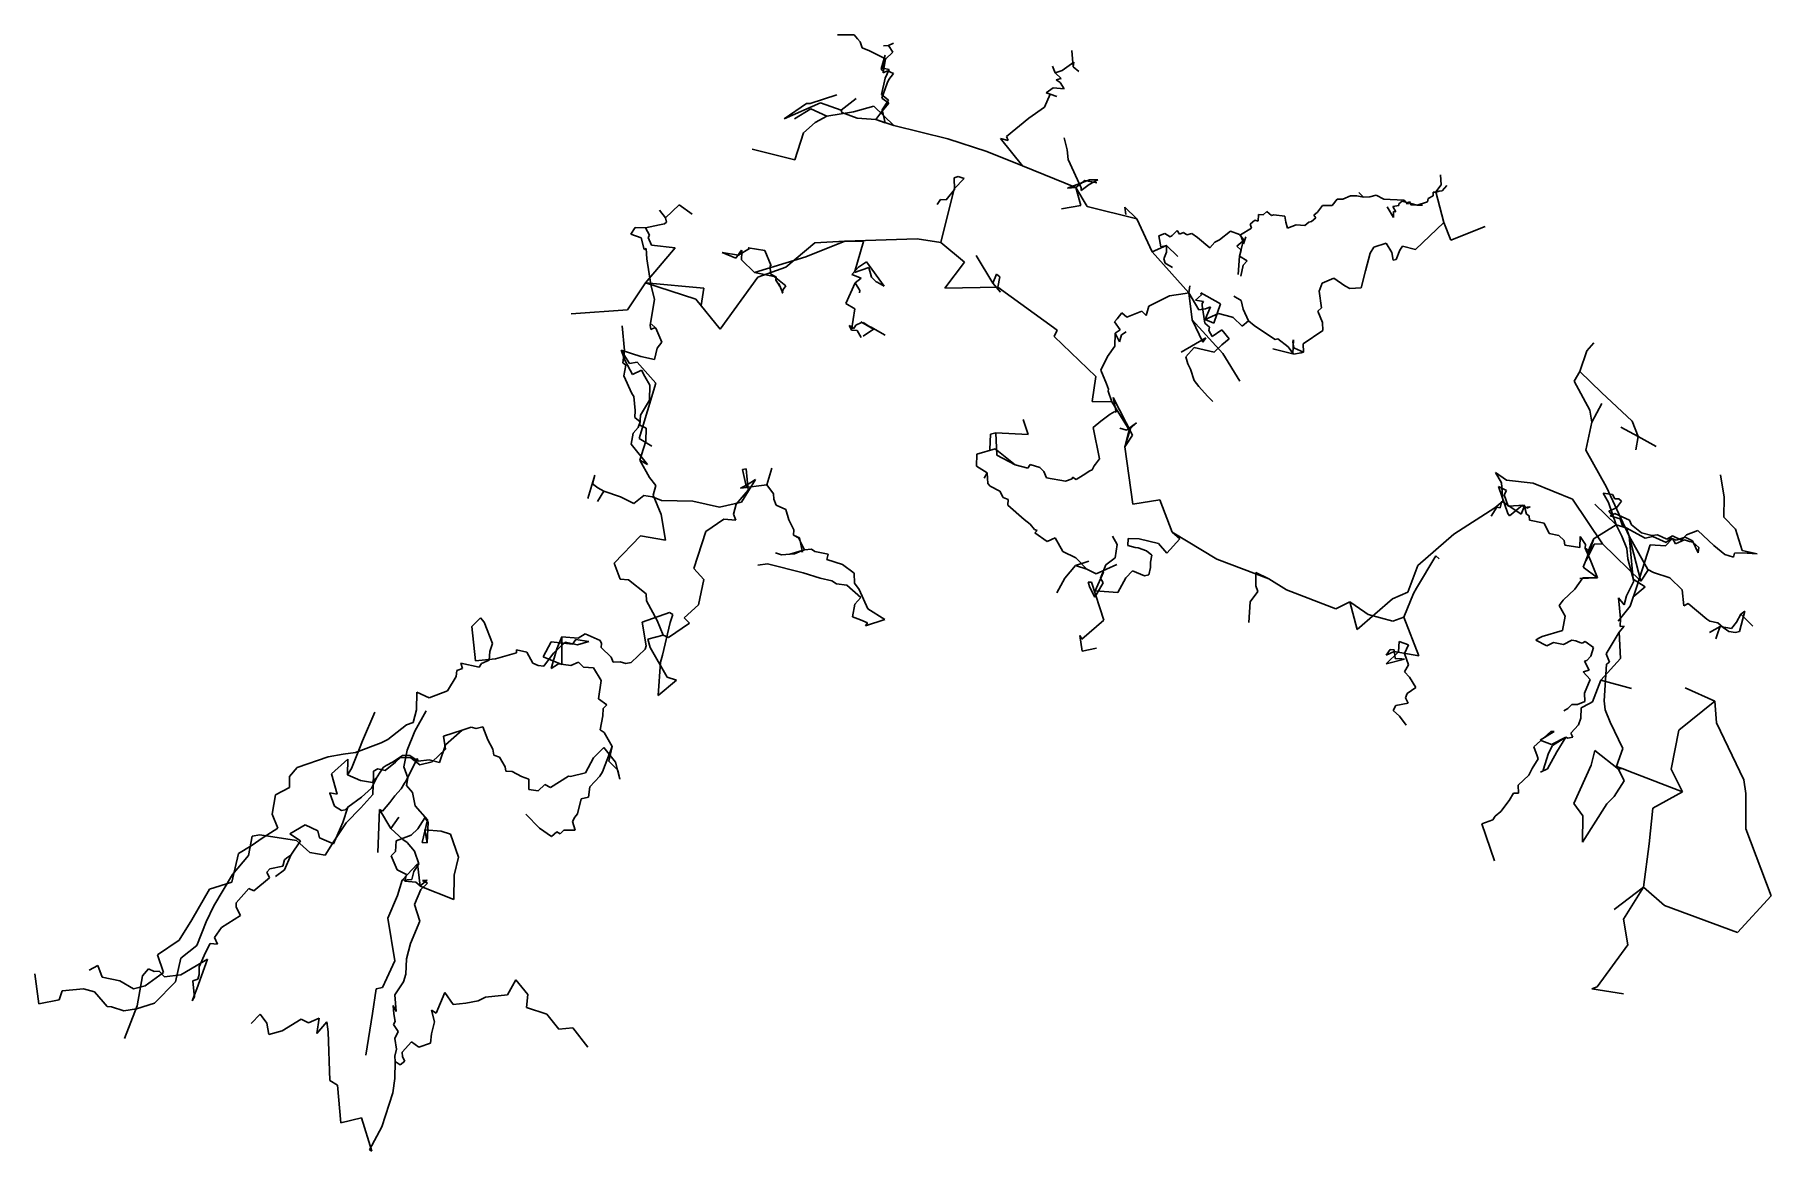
# Model space of a CAD drawing. Extents: x -330 to 330, y -212 to 212.
import ezdxf

# ---------------------------------------------------------------- set-up
doc = ezdxf.new("R2010")
doc.units = 0
doc.layers.add('CentreLine', color=5, linetype='CONTINUOUS')

msp = doc.modelspace()

# ---------------------------------------------------------------- linework, layer by layer
at = {"layer": 'CentreLine'}
for p, q in [((-18.59, 211.96, 351.65), (-24.93, 211.96, 334.23)), ((-17.3, 210.37, 355.07), (-18.59, 211.96, 355.25)), ((-18.59, 211.96, 355.25), (-18.59, 211.96, 351.65)), ((-16.3, 209.26, 352.94), (-17.3, 210.37, 355.07)), ((-15.55, 206.97, 352.94), (-16.3, 209.26, 352.94)), ((-12.72, 205.88, 352.51), (-15.55, 206.97, 352.94)), ((-6.69, 202.81, 355.46), (-12.72, 205.88, 349.78)), ((-12.72, 205.88, 349.78), (-12.72, 205.88, 352.51)), ((-5.56, 207.88, 361.62), (-7.38, 207.79, 361.2)), ((-6.64, 202.7, 359.2), (-3.83, 205.32, 361.25)), ((-5.56, 207.88, 361.62), (-3.63, 208.82, 364.7)), ((-3.83, 205.32, 361.25), (-5.56, 207.88, 361.62)), ((64.67, 199.8, 362), (64.12, 206, 358.69)), ((-8.31, 198.97, 355.07), (-6.79, 204.26, 355.07)), ((-7.68, 199.33, 357.78), (-8.31, 198.97, 355.07)), ((-8.31, 198.97, 355.07), (-7.11, 197.64, 354.76)), ((-7.68, 199.33, 357.78), (-6.64, 202.7, 359.2)), ((-5.27, 198.81, 358.44), (-7.68, 199.33, 357.78)), ((-7.53, 197.5, 353.92), (-6.69, 202.81, 355.46)), ((-5.9, 198.26, 357.77), (-7.53, 197.5, 356.37)), ((-6.79, 204.26, 355.07), (-6.79, 204.26, 350.07)), ((-6.75, 195.48, 357.46), (-5.27, 198.81, 358.44)), ((-3.62, 197.29, 358.43), (-5.9, 198.26, 357.77)), ((57.85, 197.55, 368.75), (56.77, 200.08, 369.81)), ((57.85, 197.55, 368.75), (60.4, 198.43, 367.82)), ((60.4, 198.43, 367.82), (64.82, 201.52, 364.46)), ((64.82, 201.52, 364.46), (64.67, 199.8, 362)), ((64.67, 199.8, 362), (66.83, 197.98, 359.17)), ((-8.17, 189.32, 354.78), (-6.75, 195.48, 357.46)), ((-8.04, 187.83, 354.44), (-5.97, 193.54, 357.01)), ((-7.53, 197.5, 356.37), (-7.53, 197.5, 353.92)), ((-5.97, 193.54, 357.01), (-5.4, 195, 357.32)), ((-5.4, 195, 357.32), (-3.62, 197.29, 358.43)), ((54.36, 189.87, 369.78), (57.06, 191.76, 369.6)), ((57.06, 191.76, 369.6), (61.22, 191.4, 369.16)), ((60.09, 195.31, 369.14), (57.85, 197.55, 368.75)), ((58.19, 194.8, 368.31), (60.09, 195.31, 369.14)), ((59.73, 193.88, 368.96), (58.19, 194.8, 368.31)), ((61.22, 191.4, 369.16), (59.73, 193.88, 368.96)), ((-31.28, 186.13, 307.16), (-45.1, 179.98, 312.97)), ((-45.1, 179.98, 312.97), (-36.71, 185.85, 305.8)), ((-36.71, 185.85, 305.8), (-35.3, 185.9, 299.7)), ((-35.3, 185.9, 294.71), (-25.14, 189.2, 295.27)), ((-35.3, 185.9, 299.7), (-35.3, 185.9, 294.71)), ((-23.5, 183.3, 310.68), (-31.28, 186.13, 307.16)), ((-23.5, 183.3, 310.68), (-17.74, 187.79, 310.55)), ((-11.06, 184.85, 355.64), (-18.74, 182.65, 353.04)), ((-3.51, 177.56, 351.18), (-11.06, 184.85, 355.64)), ((-5.47, 187.06, 354.72), (-8.17, 189.32, 354.78)), ((-8.17, 189.32, 354.78), (-8.17, 189.32, 349.78)), ((-5.38, 185.96, 354.15), (-8.04, 187.83, 354.44)), ((-7.98, 182.87, 353.8), (-5.38, 185.96, 354.15)), ((-7.96, 183.5, 353.63), (-5.47, 187.06, 354.72)), ((53.79, 184.43, 368.74), (55.91, 189.43, 370.3)), ((55.91, 189.43, 370.3), (54.36, 189.87, 369.78)), ((55.91, 189.43, 370.3), (58.44, 188.56, 371.66)), ((-35.05, 183.78, 356.87), (-41.15, 179.97, 360.37)), ((-33.35, 178.67, 354.84), (-37.74, 174.71, 350.22)), ((-28.9, 181.04, 353.58), (-35.05, 183.78, 356.87)), ((-28.9, 181.04, 353.58), (-33.35, 178.67, 354.84)), ((-18.74, 182.65, 353.04), (-28.9, 181.04, 353.58)), ((-23.25, 182.4, 307.2), (-23.5, 183.3, 310.68)), ((-17.46, 180.29, 337.26), (-23.25, 182.4, 331.7)), ((-23.25, 182.4, 331.7), (-23.25, 182.4, 307.2)), ((-10.38, 179.79, 339.7), (-17.46, 180.29, 337.26)), ((-10.38, 179.79, 353.8), (-7.98, 182.87, 353.8)), ((-3.51, 177.56, 351.18), (-10.38, 179.79, 352.2)), ((-10.38, 179.79, 352.2), (-10.38, 179.79, 339.7)), ((-10.38, 179.79, 352.2), (-6.82, 178.56, 353.72)), ((-10.38, 179.79, 352.2), (-10.38, 179.79, 353.8)), ((-6.82, 178.56, 353.72), (-7.96, 183.5, 353.63)), ((39.31, 173.27, 362.37), (47.74, 180.34, 365.94)), ((47.74, 180.34, 365.94), (53.79, 184.43, 368.74)), ((-37.74, 174.71, 350.22), (-41.06, 164.5, 348.33)), ((16.97, 172.45, 355.28), (-3.51, 177.56, 351.18)), ((31.86, 167.61, 356.38), (16.97, 172.45, 355.28)), ((45.42, 162.14, 354.06), (36.98, 172.55, 356.91)), ((36.98, 172.55, 356.91), (39.95, 171.76, 361.83)), ((39.95, 171.76, 361.83), (39.31, 173.27, 362.37)), ((62.32, 168.2, 254.66), (61.24, 172.87, 251.31)), ((-41.06, 164.5, 348.33), (-57.26, 168.54, 348.62)), ((45.42, 162.14, 354.06), (31.86, 167.61, 356.38)), ((62.7, 164.56, 256.14), (62.32, 168.2, 254.66)), ((65.65, 153.96, 355.97), (45.42, 162.14, 354.06)), ((67.71, 153.83, 253.63), (62.7, 164.56, 256.14)), ((204.38, 154.95, 466.78), (204.13, 158.82, 472.28)), ((14.38, 133.11, 255.86), (19.45, 153.44, 251.03)), ((19.56, 153.23, 245.48), (16.43, 149.23, 239.65)), ((20.94, 158.11, 245.94), (19.4, 157.64, 242.5)), ((19.4, 157.64, 242.5), (19.56, 153.23, 245.48)), ((19.45, 153.44, 251.03), (23.17, 157.43, 247.88)), ((23.17, 157.43, 246.07), (20.94, 158.11, 245.94)), ((23.17, 157.43, 247.88), (23.17, 157.43, 246.07)), ((62.44, 153.68, 354.47), (70.79, 156.89, 355.1)), ((65.65, 153.96, 355.97), (62.44, 153.68, 354.47)), ((65.65, 153.96, 352.07), (69.12, 156.68, 354.42)), ((70.01, 146.7, 354.48), (65.65, 153.96, 355.97)), ((65.65, 153.96, 355.97), (67.48, 147.12, 354.72)), ((65.65, 153.96, 355.97), (65.65, 153.96, 352.07)), ((70.75, 155.05, 276.69), (67.62, 152.86, 267.23)), ((67.62, 152.86, 267.23), (67.71, 153.83, 264.93)), ((67.71, 153.83, 264.93), (67.71, 153.83, 253.63)), ((69.12, 156.68, 354.42), (73.66, 155.71, 355.75)), ((73.94, 156.89, 279.57), (70.75, 155.05, 276.69)), ((70.79, 156.89, 355.1), (73.94, 156.89, 355.77)), ((73.66, 155.71, 355.75), (73.66, 155.71, 315.75)), ((73.94, 156.89, 355.77), (73.94, 156.89, 279.57)), ((174.95, 150.28, 414.79), (173.08, 152.02, 414.29)), ((201.37, 150.77, 466.6), (201.42, 152.23, 466.92)), ((201.42, 152.23, 466.92), (202.47, 152.25, 467.5)), ((202.38, 152.32, 463.65), (204.38, 154.95, 466.78)), ((205.38, 140.7, 458.78), (202.38, 152.32, 463.65)), ((202.47, 152.25, 467.5), (203.6, 152.6, 468.57)), ((203.6, 152.6, 468.57), (204.8, 152.64, 468.61)), ((204.8, 152.64, 468.61), (206.51, 154.75, 469.88)), ((-90.25, 142.46, 201.36), (-92.49, 145.33, 204.01)), ((-92.49, 145.33, 204.01), (-92.49, 145.33, 207.83)), ((-90.25, 142.46, 201.36), (-85, 147.36, 199.57)), ((-85, 147.36, 199.57), (-80.02, 143.87, 200.43)), ((-85, 147.36, 199.57), (-85, 147.36, 218.07)), ((14.18, 149.35, 237.23), (12.92, 147.47, 233.46)), ((16.43, 149.23, 239.65), (14.18, 149.35, 237.23)), ((67.48, 147.12, 354.72), (60.19, 145.83, 348.94)), ((60.19, 145.83, 348.94), (60.19, 145.83, 334.44)), ((88.82, 142.01, 352.44), (70.01, 146.7, 354.48)), ((88.82, 142.01, 352.44), (84.29, 146.54, 354.4)), ((84.29, 146.54, 354.4), (84.29, 146.54, 339)), ((84.29, 146.54, 339), (84.59, 143.76, 341.27)), ((157.39, 144.56, 406.57), (159.29, 147.17, 407.26)), ((159.29, 147.17, 407.26), (159.29, 147.17, 415.06)), ((159.29, 147.17, 415.06), (163.01, 147.17, 412.91)), ((163.01, 147.17, 412.91), (164.94, 149.47, 412.91)), ((164.94, 149.47, 412.91), (167.03, 149.47, 413.09)), ((167.03, 149.47, 413.09), (169.96, 150.83, 412.41)), ((169.96, 150.83, 412.41), (172.31, 150.79, 411.55)), ((172.31, 150.79, 411.55), (172.31, 150.79, 414.55)), ((172.31, 150.79, 414.55), (174.95, 150.28, 414.79)), ((174.95, 150.28, 414.79), (177.25, 150.36, 414.79)), ((177.25, 150.36, 422.29), (179.66, 151, 422.29)), ((177.25, 150.36, 414.79), (177.25, 150.36, 422.29)), ((179.66, 151, 422.29), (179.66, 151, 428.69)), ((179.66, 151, 428.69), (179.66, 151, 430.19)), ((179.66, 151, 430.19), (182.68, 149.53, 429.66)), ((182.68, 149.53, 429.66), (184.97, 149.45, 429.86)), ((186.27, 142.61, 454.37), (183.92, 146.68, 452.66)), ((184.97, 149.45, 429.86), (184.97, 149.45, 426.46)), ((184.97, 149.45, 426.46), (190.33, 149.17, 429.56)), ((188.38, 147.11, 458.62), (186.07, 146.7, 457.27)), ((186.07, 146.7, 457.27), (187.22, 144.71, 455.34)), ((189.61, 148.82, 458.62), (188.26, 147.8, 458.62)), ((188.26, 147.8, 458.62), (188.38, 147.11, 458.62)), ((195.33, 147.29, 460.78), (189.61, 148.82, 458.62)), ((190.33, 149.17, 429.56), (191.62, 147.64, 429.56)), ((191.62, 147.64, 454.36), (192.42, 148.66, 454.36)), ((191.62, 147.64, 429.56), (191.62, 147.64, 454.36)), ((192.42, 148.66, 454.36), (192.85, 147.33, 454.36)), ((192.85, 147.33, 454.36), (197.33, 147.25, 456.08)), ((195.33, 147.29, 464.58), (199.26, 148.49, 465.45)), ((197.33, 147.25, 456.08), (195.33, 147.29, 456.08)), ((195.33, 147.29, 456.08), (195.33, 147.29, 464.58)), ((195.33, 147.29, 456.08), (195.33, 147.29, 460.78)), ((199.26, 148.49, 465.45), (199.5, 149.73, 465.74)), ((199.5, 149.73, 465.74), (201.37, 150.77, 466.6)), ((-103.33, 136.3, 197.56), (-101.76, 138.81, 197.67)), ((-101.76, 138.81, 197.67), (-97.77, 138.6, 198.3)), ((-97.77, 138.6, 198.3), (-92.49, 139.82, 198.96)), ((-97.77, 138.6, 198.3), (-96.24, 135.83, 199.32)), ((-92.49, 139.82, 198.96), (-90.56, 140.19, 198.21)), ((-90.56, 140.19, 198.21), (-89.76, 140.77, 201.24)), ((-89.76, 140.77, 201.24), (-90.25, 142.46, 201.36)), ((84.59, 143.76, 341.27), (84.59, 143.76, 326.97)), ((94.67, 129.48, 350.25), (88.82, 142.01, 352.44)), ((131.82, 140.02, 394.23), (133.59, 141.55, 393.69)), ((132.35, 138.49, 394.76), (131.82, 140.02, 394.23)), ((133.59, 141.55, 393.69), (134.86, 141.14, 394.37)), ((134.86, 141.14, 394.37), (135.04, 143.77, 394.19)), ((135.04, 143.77, 394.19), (136.79, 143.59, 396.62)), ((136.79, 143.59, 396.62), (138.16, 144.86, 397.33)), ((138.16, 144.86, 397.33), (140.02, 143.35, 399.14)), ((140.02, 143.35, 399.14), (140.84, 143.56, 399.02)), ((140.84, 143.56, 399.02), (145.07, 143.04, 397.3)), ((145.07, 143.04, 397.3), (145.46, 140.82, 403.18)), ((145.46, 140.82, 403.18), (146.09, 138.5, 403.18)), ((146.09, 138.5, 403.18), (149.32, 139.81, 403.42)), ((149.32, 139.81, 403.42), (152.68, 139.57, 402.46)), ((152.68, 139.57, 405.86), (154.12, 140.83, 407.47)), ((152.68, 139.57, 402.46), (152.68, 139.57, 405.86)), ((154.12, 140.83, 407.47), (155.17, 141.01, 409.1)), ((155.17, 141.01, 409.1), (156.77, 142.4, 408.2)), ((156.03, 143.45, 407.43), (157.39, 144.56, 406.57)), ((156.77, 142.4, 408.2), (156.03, 143.45, 407.43)), ((187.22, 144.71, 455.34), (186.23, 144.8, 455.34)), ((186.23, 144.8, 455.34), (186.27, 142.61, 454.37)), ((194.63, 130.45, 449.78), (205.38, 140.7, 458.78)), ((205.38, 140.7, 458.78), (208.13, 133.95, 461.03)), ((208.13, 133.95, 461.03), (221.13, 139.2, 481.4)), ((-99.4, 134.87, 197.12), (-103.33, 136.3, 197.56)), ((-98.3, 130.44, 194.9), (-99.4, 134.87, 197.12)), ((-96.24, 135.83, 199.32), (-96.73, 135.03, 200.2)), ((-96.73, 135.03, 200.2), (-95.53, 132.05, 199.64)), ((-95.53, 132.05, 199.64), (-86.5, 131.1, 196.69)), ((-44.46, 123.75, 236), (-33.47, 132.98, 244.28)), ((-36.93, 127.58, 239.37), (-22.1, 133.57, 244.88)), ((-33.47, 132.98, 244.28), (-22.1, 133.57, 244.88)), ((-22.1, 133.57, 244.88), (5.41, 134.53, 251.23)), ((-22.1, 133.57, 244.88), (-15.04, 133.45, 244.39)), ((-15.04, 133.45, 244.39), (-18.43, 121.63, 221.25)), ((5.41, 134.53, 251.23), (14.38, 133.11, 257.36)), ((14.38, 133.11, 257.36), (14.38, 133.11, 255.86)), ((14.38, 133.11, 255.86), (23.31, 125.63, 264.96)), ((94.67, 129.48, 350.25), (100.02, 131.97, 350.25)), ((97.21, 135.66, 367.86), (99.39, 136.45, 368.48)), ((97.96, 131.42, 352.66), (97.21, 135.66, 352.66)), ((97.21, 135.66, 352.66), (97.21, 135.66, 367.86)), ((100.02, 131.97, 354.15), (97.96, 131.42, 352.66)), ((99.39, 136.45, 368.48), (101.46, 135.26, 368.69)), ((100.02, 131.97, 350.25), (100.02, 131.97, 354.15)), ((100.02, 131.97, 354.15), (104.44, 127.71, 356.27)), ((100.02, 131.97, 350.25), (100.02, 131.97, 338.95)), ((100.02, 131.97, 338.95), (100.02, 129.37, 338.95)), ((101.46, 135.26, 368.69), (102.29, 135.73, 368.14)), ((102.29, 135.73, 368.14), (104.15, 137.59, 369.1)), ((104.15, 137.59, 369.1), (105.06, 136.28, 369.1)), ((105.06, 136.28, 369.1), (106.57, 136.83, 369.1)), ((106.57, 136.83, 369.1), (107.77, 135.98, 368.25)), ((107.77, 135.98, 368.25), (109.7, 136.5, 366.58)), ((109.7, 136.5, 366.58), (111.9, 134.96, 366.81)), ((111.9, 134.96, 366.81), (111.9, 134.96, 372.51)), ((111.9, 134.96, 372.51), (116.57, 131.04, 372.51)), ((116.57, 131.04, 372.51), (118.41, 133.22, 373.02)), ((118.41, 133.22, 373.02), (120.19, 134.06, 373.36)), ((120.19, 134.06, 373.36), (124.41, 137.35, 370.87)), ((124.41, 137.35, 370.87), (124.41, 137.35, 368.77)), ((124.41, 137.35, 368.77), (127.79, 136.12, 368.77)), ((126.81, 131.64, 388.7), (129.01, 133.63, 390.55)), ((127.79, 136.12, 368.77), (127.79, 136.12, 374.17)), ((127.79, 136.12, 374.17), (129.3, 134.19, 374.17)), ((129.24, 133.53, 375.57), (127.83, 127.88, 376.5)), ((128.16, 135.97, 391.82), (132.35, 138.49, 394.76)), ((129.01, 133.63, 390.55), (128.16, 135.97, 391.82)), ((129.3, 134.19, 374.17), (129.24, 133.53, 375.57)), ((129.3, 132.54, 374.17), (130.27, 135.19, 377)), ((129.3, 134.19, 374.17), (129.3, 132.54, 374.17)), ((178.76, 131.32, 432.4), (183.51, 132.82, 434.9)), ((183.51, 132.82, 434.9), (185.63, 129.32, 437.78)), ((-97.54, 130.78, 194.73), (-98.3, 130.44, 194.9)), ((-86.5, 131.1, 196.69), (-97.74, 117.71, 210.34)), ((-97.26, 126.85, 150.21), (-97.54, 130.78, 151.34)), ((-97.54, 130.78, 151.34), (-97.54, 130.78, 194.73)), ((-95.73, 117.16, 143.09), (-97.26, 126.85, 150.21)), ((-63.43, 127.11, 154.35), (-68.72, 129.25, 152.4)), ((-68.72, 129.25, 152.4), (-62.45, 128.22, 154.15)), ((-61.31, 130.19, 185.73), (-63.43, 127.11, 154.35)), ((-62.45, 128.22, 154.15), (-58.34, 130.84, 154.07)), ((-61.23, 130.08, 207.92), (-61.31, 130.19, 185.73)), ((-61.31, 126.46, 228.27), (-61.17, 129.56, 218.16)), ((-56.4, 121.63, 222.88), (-61.31, 126.46, 228.27)), ((-61.17, 129.56, 218.16), (-61.23, 130.08, 207.92)), ((-58.34, 130.84, 154.07), (-58.86, 131.04, 170.63)), ((-58.86, 131.04, 170.63), (-52.45, 129.99, 173.09)), ((-56.4, 121.63, 222.88), (-36.93, 127.58, 239.37)), ((-52.45, 129.99, 173.09), (-50.07, 124.25, 175.37)), ((-13.87, 125.77, 211.69), (-16.95, 123.77, 210.5)), ((-7.17, 116.55, 207.32), (-13.87, 125.77, 211.69)), ((23.31, 125.63, 264.96), (15.85, 115.73, 272.41)), ((34.1, 117.61, 264.34), (27.77, 128.14, 255.73)), ((108.6, 114.01, 348.43), (94.67, 129.48, 350.25)), ((100.02, 129.37, 335.45), (99.09, 126.84, 335.45)), ((99.09, 126.84, 335.45), (99.09, 126.84, 322.35)), ((99.09, 126.84, 322.35), (99.53, 125.2, 322.35)), ((100.02, 129.37, 338.95), (100.02, 129.37, 335.45)), ((128.39, 130.11, 383.9), (126.81, 131.64, 383.9)), ((126.81, 131.64, 383.9), (126.81, 131.64, 388.7)), ((127.83, 127.88, 376.5), (127.34, 120.9, 376.5)), ((127.83, 127.88, 376.5), (128.39, 130.11, 376.5)), ((127.83, 127.88, 376.5), (127.83, 127.88, 369.5)), ((127.83, 127.88, 369.5), (130.71, 126.08, 366.1)), ((128.39, 130.11, 376.5), (128.39, 130.11, 383.9)), ((130.71, 126.08, 357.8), (129.21, 124.47, 357.8)), ((130.71, 126.08, 366.1), (130.71, 126.08, 357.8)), ((175.63, 122.32, 429.65), (177.38, 129.07, 433.65)), ((177.38, 129.07, 433.65), (178.76, 131.32, 432.4)), ((185.63, 129.32, 437.78), (186.13, 126.32, 445.03)), ((186.13, 126.32, 445.03), (187.26, 126.57, 445.28)), ((187.26, 126.57, 445.28), (188.76, 130.2, 448.03)), ((188.76, 130.2, 448.03), (189.76, 131.7, 446.78)), ((189.76, 131.7, 446.78), (194.63, 130.45, 449.78)), ((-69.48, 100.11, 219.08), (-55.12, 119.87, 229.45)), ((-48.95, 120.22, 222.26), (-56.4, 121.63, 222.88)), ((-55.12, 119.87, 229.45), (-44.46, 123.75, 236)), ((-50.07, 124.25, 175.37), (-50.44, 124.4, 188.93)), ((-50.44, 124.4, 188.93), (-50.31, 121.24, 189.14)), ((-50.31, 121.24, 189.14), (-48.11, 119.94, 189.33)), ((-44.54, 116.65, 217.27), (-48.95, 120.22, 222.26)), ((-48.2, 119.98, 186.65), (-48.29, 118.77, 186.78)), ((-48.29, 118.77, 186.78), (-46.83, 116.54, 186.82)), ((-48.11, 119.94, 189.33), (-48.2, 119.98, 186.65)), ((-16.95, 123.77, 187.75), (-19.38, 120.88, 179.65)), ((-19.38, 120.88, 179.65), (-15.84, 119.59, 179.12)), ((-18.43, 121.63, 221.25), (-12.98, 123.61, 219.7)), ((-15.84, 119.59, 179.12), (-18.12, 117.75, 173.38)), ((-16.95, 123.77, 210.5), (-16.95, 123.77, 187.75)), ((-12.98, 123.61, 219.7), (-11.91, 119.86, 218.8)), ((-11.91, 119.86, 218.8), (-10.16, 118.12, 218.41)), ((35.55, 121.03, 270.78), (34.1, 117.61, 264.34)), ((36.73, 120.04, 277.46), (35.55, 121.03, 270.78)), ((36.04, 116.09, 277.81), (36.73, 120.04, 277.46)), ((99.53, 125.2, 322.35), (99.53, 125.2, 316.45)), ((99.53, 125.2, 316.45), (102.39, 123.55, 316.45)), ((129.21, 124.47, 357.8), (128.32, 120.27, 357.8)), ((159.26, 117.7, 418.78), (163.63, 119.57, 423.03)), ((163.63, 119.57, 423.03), (167.76, 116.57, 420.28)), ((174.01, 115.82, 425.9), (175.63, 122.32, 429.65)), ((-97.74, 117.71, 210.34), (-104.63, 107.5, 207.04)), ((-97.74, 117.71, 210.34), (-78.74, 111.54, 205.36)), ((-97.74, 117.71, 210.34), (-75.68, 115.78, 200.49)), ((-94.42, 111.49, 144.43), (-95.73, 117.16, 143.09)), ((-75.68, 115.78, 198.39), (-76.62, 109.11, 190.07)), ((-75.68, 115.78, 200.49), (-75.68, 115.78, 198.39)), ((-47.05, 116.63, 196.65), (-47.13, 117.49, 199.06)), ((-47.13, 117.49, 199.06), (-45.59, 113.85, 199.91)), ((-46.83, 116.54, 186.82), (-47.05, 116.63, 196.65)), ((-45.94, 113.99, 212.94), (-45.57, 115.27, 216.82)), ((-45.59, 113.85, 199.91), (-45.94, 113.99, 212.94)), ((-45.57, 115.27, 216.82), (-44.54, 116.65, 217.27)), ((-18.12, 117.75, 128.62), (-21.77, 109.91, 136.14)), ((-18.12, 117.75, 173.38), (-18.12, 117.75, 145.23)), ((-18.12, 117.75, 145.23), (-18.12, 117.75, 128.62)), ((-18.12, 117.75, 128.62), (-16.35, 114.8, 128.62)), ((-16.35, 114.8, 128.62), (-16.53, 113.92, 127.51)), ((-16.53, 113.92, 127.51), (-16.53, 113.92, 113.19)), ((-10.16, 118.12, 218.41), (-9.75, 118.04, 219.95)), ((-9.75, 118.04, 219.95), (-7.17, 116.55, 220.22)), ((-7.17, 116.55, 220.22), (-7.17, 116.55, 207.32)), ((15.85, 115.73, 272.41), (36.04, 116.09, 277.81)), ((34.1, 117.61, 264.34), (36.98, 114.18, 262.88)), ((36.04, 116.09, 277.81), (58.54, 99.74, 289.05)), ((36.98, 114.18, 262.88), (36.98, 114.18, 250.38)), ((93.33, 108.96, 351.28), (101.25, 112.82, 353.32)), ((101.25, 112.82, 353.32), (107.18, 113.66, 352.05)), ((107.18, 113.66, 352.05), (108.6, 114.01, 348.43)), ((108.6, 114.01, 348.43), (108.92, 116.59, 346.24)), ((108.6, 114.01, 348.43), (112.33, 107.55, 346.98)), ((108.6, 114.01, 348.43), (109.86, 103.76, 350.81)), ((108.92, 116.59, 346.24), (108.92, 116.59, 335.64)), ((113.38, 113.2, 217.52), (111.13, 111.2, 216.28)), ((115.38, 112.7, 213.28), (113.13, 113.95, 214.77)), ((113.13, 113.95, 214.77), (113.38, 113.2, 217.52)), ((120.63, 109.82, 216.15), (115.38, 112.7, 213.28)), ((128.39, 111.07, 335.16), (125.64, 112.7, 328.78)), ((158.01, 114.57, 415.9), (159.26, 117.7, 418.78)), ((159.01, 108.32, 414.65), (158.01, 114.57, 415.9)), ((167.76, 116.57, 420.28), (167.76, 116.57, 424.78)), ((167.76, 116.57, 424.78), (169.76, 115.57, 425.03)), ((169.76, 115.57, 425.03), (174.01, 115.82, 425.9)), ((-104.63, 107.5, 207.04), (-126.01, 106.01, 194.67)), ((-95.97, 101.68, 140.22), (-94.42, 111.49, 144.43)), ((-78.74, 111.54, 205.36), (-69.48, 100.11, 219.08)), ((-21.77, 109.91, 136.14), (-18.25, 107.87, 137.54)), ((-18.25, 107.87, 137.54), (-19.53, 99.84, 136.68)), ((81.31, 104.15, 347.04), (83.07, 106.4, 348.19)), ((83.07, 106.4, 348.19), (85.03, 104.69, 347.92)), ((85.03, 104.69, 347.92), (90.66, 106.97, 349.32)), ((90.66, 106.97, 349.32), (92.36, 105.33, 350.13)), ((92.36, 105.33, 350.13), (93.33, 108.96, 351.28)), ((111.13, 111.2, 216.28), (111.13, 111.2, 208.03)), ((111.13, 111.2, 208.03), (114.13, 110.7, 208.03)), ((112.33, 107.55, 346.98), (114.85, 107.95, 345.05)), ((114.13, 110.7, 208.03), (113.63, 109.95, 205.03)), ((113.63, 109.95, 205.03), (113.63, 109.2, 195.03)), ((113.63, 109.2, 195.03), (114.63, 102.45, 191.28)), ((116.81, 108.66, 231.99), (114.76, 103.82, 231.9)), ((114.76, 103.82, 231.9), (119.89, 106.07, 311.4)), ((114.85, 107.95, 345.05), (116.81, 108.66, 339.32)), ((116.81, 108.66, 339.32), (116.81, 108.66, 271.89)), ((116.81, 108.66, 271.89), (116.81, 108.66, 258.29)), ((116.81, 108.66, 258.29), (116.81, 108.66, 231.99)), ((118.01, 102.45, 230.4), (120.63, 109.82, 216.15)), ((119.89, 106.07, 311.4), (124.64, 104.82, 312.53)), ((129.14, 107.82, 335.28), (128.39, 111.07, 335.16)), ((131.26, 103.32, 326.53), (129.14, 107.82, 335.28)), ((157.51, 106.95, 414.15), (159.01, 108.32, 414.65)), ((159.38, 102.7, 413.03), (157.51, 106.95, 414.15)), ((-105.8, 92.01, -51.29), (-106.62, 101.38, -49.29)), ((-95.75, 100.1, 138.17), (-95.97, 101.68, 140.22)), ((-94.11, 100.79, 136.57), (-95.75, 100.1, 138.17)), ((-93.83, 100.61, 133.52), (-95.51, 102.1, 134.21)), ((-95.51, 102.1, 134.21), (-94.11, 100.79, 136.57)), ((-91.6, 95.23, 41.8), (-93.83, 100.61, 40.83)), ((-93.83, 100.61, 40.83), (-93.83, 100.61, 68.02)), ((-93.83, 100.61, 68.02), (-93.83, 100.61, 77.31)), ((-93.83, 100.61, 77.31), (-93.83, 100.61, 79.53)), ((-93.83, 100.61, 79.53), (-93.83, 100.61, 102.83)), ((-93.83, 100.61, 102.83), (-93.83, 100.61, 114.74)), ((-93.83, 100.61, 114.74), (-93.83, 100.61, 133.52)), ((-19.53, 99.84, 136.68), (-20.49, 101.51, 136.02)), ((-20.49, 101.51, 136.02), (-18.62, 100.47, 134.97)), ((-19.53, 99.84, 136.68), (-19.53, 99.84, 116.75)), ((-19.53, 99.84, 136.68), (-17.39, 99.61, 137.34)), ((-18.62, 100.47, 134.97), (-17.92, 101.68, 132.74)), ((-17.92, 101.68, 132.74), (-15.73, 102.7, 129.85)), ((-17.39, 99.61, 137.34), (-15.92, 96.97, 137.5)), ((-15.73, 102.7, 129.85), (-15.96, 102.98, 125.74)), ((-15.96, 102.98, 125.74), (-11.2, 100.12, 122.79)), ((-11.2, 100.12, 114.63), (-15.18, 97.55, 115.64)), ((-11.2, 100.12, 114.63), (-15.12, 102.76, 114.3)), ((-11.2, 100.12, 114.63), (-12.31, 101.02, 115.87)), ((-12.31, 101.02, 115.87), (-6.78, 97.95, 118.42)), ((-11.2, 100.12, 122.79), (-11.2, 100.12, 114.63)), ((58.54, 99.74, 289.05), (57.42, 97.44, 290.19)), ((80.32, 103.01, 346.49), (81.31, 104.15, 347.04)), ((82.52, 99.98, 345.83), (80.32, 103.01, 346.49)), ((80.58, 98.67, 345.33), (82.52, 99.98, 345.83)), ((82.99, 98, 305.15), (84.77, 99.12, 305.08)), ((84.77, 99.12, 305.08), (84.77, 99.12, 294.57)), ((109.86, 103.76, 350.81), (121.42, 90.91, 348.08)), ((109.86, 103.76, 350.81), (113.86, 95.18, 348.28)), ((114.63, 102.45, 191.28), (116.38, 100.95, 191.28)), ((114.76, 103.82, 231.9), (114.76, 103.82, 223.53)), ((114.76, 103.82, 231.9), (118.01, 102.45, 230.4)), ((116.38, 100.95, 191.28), (116.13, 99.7, 191.28)), ((116.13, 99.7, 191.28), (117.38, 97.45, 189.53)), ((117.38, 97.45, 189.53), (121.13, 99.95, 188.53)), ((121.13, 99.95, 188.53), (123.88, 96.45, 187.52)), ((124.64, 104.82, 312.53), (125.39, 104.57, 324.53)), ((125.39, 104.57, 324.53), (128.76, 101.32, 323.53)), ((128.76, 101.32, 323.53), (131.26, 103.32, 326.53)), ((131.26, 103.32, 326.53), (133.38, 101.57, 326.53)), ((133.38, 101.57, 326.53), (133.88, 101.2, 337.66)), ((133.88, 101.2, 337.66), (141.39, 96.2, 336.91)), ((152.01, 94.57, 398.78), (159.51, 99.7, 410.28)), ((159.51, 99.7, 410.28), (159.38, 102.7, 413.03)), ((-94.39, 88.7, 31.1), (-93.34, 92.93, 39.3)), ((-93.34, 92.93, 39.3), (-91.6, 95.23, 41.8)), ((57.42, 97.44, 290.19), (73.23, 82.17, 294.86)), ((77.71, 89.75, 339.63), (80.41, 93.75, 340.74)), ((80.41, 93.75, 340.74), (80.58, 98.67, 345.33)), ((80.58, 98.67, 345.33), (82.27, 95.34, 335.59)), ((82.27, 95.34, 305.15), (82.99, 98, 305.15)), ((82.27, 95.34, 335.59), (82.27, 95.34, 305.15)), ((114.98, 96.84, 337.38), (105.65, 91.45, 332.81)), ((110.63, 93.2, 173.02), (107.38, 89.7, 172.77)), ((118.13, 91.45, 175.02), (110.63, 93.2, 173.02)), ((113.86, 95.18, 348.28), (114.98, 96.84, 348.28)), ((114.98, 96.84, 348.28), (114.98, 96.84, 337.38)), ((121.13, 94.2, 185.52), (118.13, 91.45, 175.02)), ((123.88, 96.45, 187.52), (121.13, 94.2, 185.52)), ((148.01, 90.82, 351.14), (140.52, 92.74, 343.47)), ((141.39, 96.2, 336.91), (142.39, 96.45, 355.91)), ((142.39, 96.45, 355.91), (146.26, 93.45, 356.28)), ((146.26, 93.45, 356.28), (148.26, 90.7, 357.03)), ((148.26, 96.07, 361.65), (148.01, 90.82, 351.14)), ((148.04, 95.22, 366.87), (148.26, 96.07, 361.65)), ((148.42, 93.22, 366.87), (148.04, 95.22, 366.87)), ((148.66, 92.94, 369.78), (148.42, 93.22, 366.87)), ((152.13, 91.45, 370.28), (148.66, 92.94, 369.78)), ((152.13, 91.45, 370.28), (152.01, 94.57, 398.78)), ((259.76, 91.96, 379.64), (262.39, 94.98, 381.78)), ((262.39, 94.98, 381.78), (262.39, 94.98, 386.68)), ((-105.49, 88.18, 30.07), (-107.04, 92.23, 29.76)), ((-107.04, 92.23, 29.76), (-99.57, 89.8, 31.29)), ((-107.04, 92.23, 29.76), (-103.89, 87.19, 32.79)), ((-106.36, 87.4, -53.26), (-105.8, 92.01, -51.29)), ((-105.27, 86.49, -53), (-106.36, 87.4, -53.26)), ((-105.97, 82.48, -52.21), (-105.27, 86.49, -53)), ((-102.7, 82.93, 19.35), (-105.49, 88.18, 30.07)), ((-103.89, 87.19, 32.79), (-100.98, 87.65, 33.42)), ((-100.98, 87.65, 33.42), (-93.83, 79.71, 20.22)), ((-99.57, 89.8, 31.29), (-94.39, 88.7, 31.1)), ((75.09, 84.62, 329.23), (77.71, 89.75, 339.63)), ((107.38, 89.7, 172.77), (108.13, 86.95, 171.27)), ((108.13, 86.95, 171.27), (109.13, 84.95, 157.77)), ((121.42, 90.91, 348.08), (127.95, 80.46, 351.15)), ((148.26, 90.7, 357.03), (151.26, 91.2, 357.28)), ((151.26, 91.2, 357.28), (152.13, 91.45, 370.28)), ((257.04, 84.07, 371.59), (259.76, 91.96, 379.64)), ((-102.99, 75.79, -52.6), (-105.97, 82.48, -52.21)), ((-99.27, 84.6, 16.68), (-102.7, 82.93, 19.35)), ((-93.83, 79.71, 20.22), (-100.25, 58.71, 24.49)), ((-98.09, 82.17, 15.96), (-99.27, 84.6, 16.68)), ((-96.14, 78.93, -3.49), (-98.09, 82.17, 15.96)), ((73.23, 82.17, 294.86), (71.9, 72.69, 295.2)), ((77.28, 79.46, 326.97), (75.09, 84.62, 329.23)), ((78.11, 77.42, 324.98), (77.28, 79.46, 326.97)), ((109.13, 84.95, 157.77), (110.63, 80.7, 148.27)), ((110.63, 80.7, 148.27), (112.38, 78.45, 149.52)), ((254.96, 80.46, 370.31), (257.04, 84.07, 371.59)), ((260.85, 69.39, 367.88), (254.96, 80.46, 370.31)), ((257.04, 84.07, 371.59), (265.28, 76.11, 374.87)), ((-102.17, 74.66, -52.45), (-102.99, 75.79, -52.6)), ((-101.71, 69.32, -51.6), (-102.17, 74.66, -52.45)), ((-99.76, 67.5, -6.74), (-96.34, 73.18, -5.81)), ((-96.34, 73.18, -5.81), (-96.14, 78.93, -3.49)), ((71.9, 72.69, 295.2), (79.29, 72.56, 294.03)), ((77.91, 76.57, 320.51), (78.11, 77.42, 324.98)), ((79.29, 72.56, 315.46), (77.91, 76.57, 320.51)), ((79.29, 72.56, 294.03), (79.29, 72.56, 315.46)), ((79.29, 72.56, 294.03), (85.9, 61.98, 301.23)), ((87.13, 59.88, 302.21), (79.84, 74.2, 295.05)), ((79.84, 74.2, 295.05), (80.92, 68.61, 289.91)), ((112.38, 78.45, 149.52), (115.63, 74.7, 146.27)), ((115.63, 74.7, 146.27), (117.63, 72.7, 143.52)), ((117.63, 72.7, 143.52), (117.63, 72.7, 135.77)), ((265.28, 76.11, 374.87), (276.94, 65.24, 371.77)), ((-101.8, 66.69, -50.65), (-101.71, 69.32, -51.6)), ((-99.77, 65.04, -48.75), (-101.8, 66.69, -50.65)), ((-99.96, 63.69, -7.08), (-99.76, 67.5, -6.74)), ((78.7, 67.95, 275.37), (75.19, 65.3, 275.44)), ((80.48, 68.89, 287.81), (78.7, 67.95, 287.12)), ((78.7, 67.95, 287.12), (78.7, 67.95, 275.37)), ((80.92, 68.61, 289.91), (80.48, 68.89, 287.81)), ((261.64, 64.9, 364.69), (260.85, 69.39, 367.88)), ((261.64, 64.9, 364.69), (265.41, 71.99, 373.6)), ((-103.26, 56.46, -47.87), (-102.52, 60.64, -47.87)), ((-102.52, 60.64, -47.87), (-100.59, 62.79, -47.87)), ((-100.59, 62.79, -47.87), (-99.77, 65.04, -48.75)), ((-97.53, 62.61, -8.74), (-99.96, 63.69, -7.08)), ((-97.62, 57.61, -10.76), (-97.53, 62.61, -8.74)), ((33.21, 60.26, 115.91), (33, 54.43, 106.57)), ((35.22, 60.83, 116.71), (33.21, 60.26, 115.91)), ((35.66, 52.27, 116.71), (35.22, 60.83, 116.71)), ((35.22, 60.83, 116.71), (47.59, 60.19, 121.72)), ((47.59, 60.19, 121.72), (45.66, 65.82, 117.39)), ((45.66, 65.82, 117.39), (45.66, 65.82, 112.59)), ((75.19, 65.3, 211.28), (72.28, 62.86, 207.74)), ((72.28, 62.86, 207.74), (74.6, 50.93, 211.92)), ((75.19, 65.3, 275.44), (75.19, 65.3, 259.48)), ((75.19, 65.3, 259.48), (75.19, 65.3, 211.28)), ((84.88, 61.86, 267.49), (82.31, 62.6, 266.25)), ((84.28, 55.48, 301.93), (86.43, 62.51, 299.82)), ((85.9, 61.98, 301.23), (84.28, 55.48, 301.93)), ((84.28, 55.48, 301.93), (87.13, 59.88, 302.21)), ((88.74, 64.66, 270.71), (84.88, 61.86, 267.49)), ((86.43, 62.51, 299.82), (88.74, 64.66, 298.86)), ((88.74, 64.66, 298.86), (88.74, 64.66, 270.71)), ((259.37, 54.23, 364.5), (261.64, 64.9, 364.69)), ((279.18, 59.39, 371.77), (272.64, 63.01, 370.18)), ((276.94, 65.24, 371.77), (279.18, 59.39, 371.77)), ((279.18, 59.39, 371.77), (278.38, 54.31, 375.37)), ((279.18, 59.39, 371.77), (286.05, 55.58, 370.39)), ((-97.09, 48.85, -51.06), (-103.26, 56.46, -47.87)), ((-100.25, 58.71, 24.49), (-95.38, 55.78, 28.18)), ((-99.27, 52.51, -15.1), (-97.62, 57.61, -10.76)), ((35.03, 54.8, 76.61), (28.1, 52.74, 79.53)), ((33, 54.43, 106.57), (33, 54.43, 77.56)), ((37.59, 52.65, 113.36), (35.03, 54.8, 110.71)), ((35.03, 54.8, 110.71), (35.03, 54.8, 76.61)), ((84.28, 55.48, 301.93), (87.33, 33.74, 296.86)), ((267.16, 40.18, 358.97), (259.37, 54.23, 364.5)), ((-99.93, 50.49, -21.66), (-99.27, 52.51, -15.1)), ((-96.29, 43.91, -50.46), (-99.93, 50.49, -52.06)), ((-99.93, 50.49, -52.06), (-99.93, 50.49, -21.66)), ((-99.93, 50.49, -52.06), (-97.09, 48.85, -51.06)), ((-59.53, 47.19, -84.79), (-60.99, 46.88, -86.51)), ((-60.99, 46.88, -86.51), (-59.43, 40.11, -86.87)), ((-58.81, 39, -84.5), (-59.53, 47.19, -84.79)), ((-51.71, 41.02, -103.98), (-49.87, 47.43, -102.19)), ((28.1, 52.74, 79.53), (27.94, 48.1, 76.84)), ((27.94, 48.1, 76.84), (31.99, 45.57, 77.95)), ((42.62, 48.72, 117.67), (35.66, 52.27, 116.71)), ((42.62, 48.72, 117.67), (37.59, 52.65, 113.36)), ((47.43, 47.34, 117.14), (42.62, 48.72, 117.67)), ((48.27, 48.73, 116.86), (47.43, 47.34, 117.14)), ((51.93, 47.69, 118.97), (48.27, 48.73, 116.86)), ((53.46, 46.1, 120.95), (51.93, 47.69, 118.97)), ((70.97, 46.41, 201.06), (68.43, 44.76, 192.73)), ((71.88, 46.75, 206.05), (70.97, 46.41, 201.06)), ((72.63, 48.27, 210.71), (71.88, 46.75, 206.05)), ((73.09, 48.93, 212.23), (72.63, 48.27, 210.71)), ((74.6, 50.93, 211.92), (73.09, 48.93, 212.23)), ((-117.05, 44.7, -212.51), (-119.74, 35.91, -215.32)), ((-117.97, 41.51, -205.71), (-117.05, 44.7, -212.51)), ((-115.96, 39.88, -204.09), (-117.97, 41.51, -205.71)), ((-113.61, 38.68, -203.18), (-115.96, 39.88, -204.09)), ((-93.93, 40.78, -54.12), (-96.29, 43.91, -50.46)), ((-94.91, 37.11, -58.76), (-93.93, 40.78, -57.75)), ((-93.93, 40.78, -57.75), (-93.93, 40.78, -54.12)), ((-61.71, 39.79, -108.89), (-59.15, 41.09, -109.09)), ((-61.71, 39.79, -108.89), (-51.71, 41.02, -103.98)), ((-59.43, 40.11, -86.87), (-61.71, 39.79, -87.11)), ((-61.71, 39.79, -87.11), (-61.71, 39.79, -108.89)), ((-55.99, 43.15, -138.42), (-61.39, 34.51, -138.59)), ((-59.15, 41.09, -109.09), (-55.99, 43.15, -112.61)), ((-55.99, 43.15, -112.61), (-55.99, 43.15, -138.42)), ((-51.71, 41.02, -103.98), (-49.24, 37.61, -107.27)), ((31.99, 45.57, 77.95), (30.84, 43.58, 78.48)), ((31.99, 45.57, 77.95), (32.27, 41.55, 77.16)), ((32.27, 41.55, 77.16), (33.09, 40.57, 77.03)), ((33.09, 40.57, 77.03), (33.09, 40.57, 78.63)), ((33.09, 40.57, 78.63), (36.8, 38.68, 76.86)), ((54.49, 43.78, 120.82), (53.46, 46.1, 120.95)), ((61.69, 42.51, 121.85), (54.49, 43.78, 120.82)), ((64.28, 43.4, 120.63), (61.69, 42.51, 121.85)), ((64.32, 43.96, 185.81), (64.28, 43.4, 175.23)), ((64.28, 43.4, 175.23), (64.28, 43.4, 120.63)), ((65.73, 43.14, 190.84), (64.32, 43.96, 185.81)), ((68.43, 44.76, 192.73), (65.73, 43.14, 190.84)), ((227.28, 41.88, 341.08), (225.06, 45.71, 340.62)), ((225.06, 45.71, 340.62), (229.23, 42.9, 343.64)), ((229.21, 38.98, 420.11), (226.19, 40.45, 421.54)), ((226.19, 40.45, 421.54), (229.72, 30.2, 419.82)), ((227.77, 34.85, 339.19), (227.28, 41.88, 341.08)), ((229.23, 42.9, 343.64), (239.33, 41.66, 346.18)), ((239.33, 41.66, 346.18), (254.23, 35.64, 351.4)), ((275.86, 21.54, 354.59), (267.16, 40.18, 358.97)), ((311.86, 36.34, 323.49), (310.52, 44.83, 319.84)), ((310.52, 44.83, 319.84), (310.52, 44.83, 327.84)), ((-113.61, 38.68, -203.18), (-115.97, 34.74, -201.04)), ((-107.25, 36.49, -201.26), (-113.61, 38.68, -203.18)), ((-102.22, 33.93, -199.64), (-107.25, 36.49, -201.26)), ((-98.47, 36.96, -197.78), (-102.22, 33.93, -199.64)), ((-95.17, 36.56, -194.34), (-98.47, 36.96, -197.78)), ((-91.66, 35.14, -164.17), (-95.17, 36.56, -169.19)), ((-95.17, 36.56, -169.19), (-95.17, 36.56, -194.34)), ((-91.81, 29.81, -58.76), (-94.91, 37.11, -58.76)), ((-79.79, 34.93, -160.54), (-91.66, 35.14, -164.17)), ((-69.66, 32.6, -146.24), (-79.79, 34.93, -160.54)), ((-61.39, 34.51, -138.59), (-69.66, 32.6, -146.24)), ((-64.34, 29.95, -81.9), (-63.4, 33.72, -84.62)), ((-63.4, 33.72, -84.62), (-58.81, 39, -84.5)), ((-49.24, 37.61, -107.27), (-49.03, 35.68, -110.38)), ((-49.03, 35.68, -110.38), (-48.22, 33.3, -110.64)), ((-48.22, 33.3, -110.64), (-44.52, 31.73, -111.8)), ((36.8, 38.68, 76.86), (38, 36.21, 77.92)), ((38, 36.21, 77.92), (39.9, 35.45, 78.58)), ((39.9, 35.45, 78.58), (39.79, 33.31, 78.77)), ((39.79, 33.31, 78.77), (46.03, 27.88, 79.78)), ((87.33, 33.74, 296.86), (97.54, 35.36, 298.68)), ((97.54, 35.36, 298.68), (102.24, 23.12, 295.9)), ((224.74, 32.39, 335.43), (227.77, 34.85, 339.19)), ((227.49, 34.86, 469.85), (226.8, 32.3, 470.46)), ((234.84, 29.9, 469.07), (227.49, 34.86, 469.85)), ((228.37, 37.33, 408.75), (229.21, 38.98, 415.65)), ((229.86, 32.98, 407.85), (228.37, 37.33, 408.75)), ((229.21, 38.98, 415.65), (229.21, 38.98, 420.11)), ((235.93, 33.3, 408.17), (229.86, 32.98, 407.85)), ((230.4, 29.32, 445.53), (235.32, 33.31, 449.34)), ((236.06, 33.09, 471.37), (234.84, 29.9, 469.07)), ((235.32, 33.31, 449.34), (235.32, 33.31, 457.74)), ((235.32, 33.31, 457.74), (235.93, 32.44, 458.21)), ((236.76, 29.94, 404.83), (235.93, 33.3, 408.17)), ((236.98, 32.23, 464.4), (236.06, 33.09, 464.48)), ((236.06, 33.09, 464.48), (236.06, 33.09, 471.37)), ((254.23, 35.64, 351.4), (265.69, 18.66, 351.04)), ((270.92, 25.84, 330.88), (262.76, 33.73, 326.18)), ((268, 34.33, 327.07), (265.92, 37.93, 327.73)), ((265.92, 37.93, 327.73), (269.42, 37.38, 325.52)), ((270.92, 25.84, 330.88), (268, 34.33, 327.07)), ((269.42, 37.38, 325.52), (269.42, 37.38, 323.91)), ((269.42, 37.38, 323.91), (270.37, 35.81, 322.58)), ((270.37, 35.81, 322.58), (271.87, 35.7, 321.12)), ((272.85, 34.92, 320.99), (271.01, 32.38, 321.1)), ((271.87, 35.7, 321.12), (272.85, 34.92, 320.99)), ((311.73, 28.78, 324.96), (311.86, 36.34, 323.49)), ((-90.26, 20, -58.76), (-91.81, 29.81, -58.76)), ((-74.88, 23.41, -79.65), (-68.05, 28.01, -80.08)), ((-68.05, 28.01, -80.08), (-63.47, 27.69, -80.97)), ((-63.47, 27.69, -80.97), (-64.34, 29.95, -81.9)), ((-44.52, 31.73, -111.8), (-43.37, 27.73, -112.6)), ((-43.37, 27.73, -112.6), (-41.49, 24.03, -113.26)), ((46.03, 27.88, 79.78), (48.29, 26.11, 79.33)), ((209.2, 22.31, 322.46), (224.74, 32.39, 335.43)), ((225.52, 32.55, 472.99), (223.41, 29.18, 475.67)), ((226.8, 32.3, 471.55), (225.52, 32.55, 471.27)), ((225.52, 32.55, 471.27), (225.52, 32.55, 472.99)), ((226.8, 32.3, 470.46), (226.8, 32.3, 471.55)), ((229.72, 30.2, 419.82), (229.72, 30.2, 436.03)), ((229.72, 30.2, 436.03), (230.4, 29.32, 435.83)), ((230.4, 29.32, 435.83), (230.4, 29.32, 445.53)), ((235.93, 32.44, 458.21), (238.22, 32.68, 461.15)), ((237.76, 29.29, 404.42), (236.76, 29.94, 404.83)), ((238.22, 32.68, 461.15), (236.98, 32.23, 464.4)), ((237.98, 27.7, 404.36), (237.76, 29.29, 404.42)), ((243.52, 26.52, 402.08), (237.98, 27.7, 404.36)), ((245.38, 22.53, 394.37), (243.52, 26.52, 394.37)), ((243.52, 26.52, 394.37), (243.52, 26.52, 402.08)), ((271.01, 32.38, 321.1), (268.04, 31.12, 321.61)), ((268.04, 31.12, 321.61), (269.36, 29.6, 318.93)), ((270.35, 30.15, 313.6), (268.58, 29.32, 313.46)), ((268.58, 29.32, 313.46), (272.44, 28.22, 310.65)), ((269.36, 29.6, 318.93), (270.35, 30.15, 313.6)), ((270.35, 30.15, 313.6), (275.88, 27.69, 313.71)), ((272.44, 28.22, 310.65), (273.25, 25.56, 310.5)), ((275.88, 27.69, 313.71), (276.71, 25.82, 312.33)), ((316.23, 24.29, 327.53), (311.73, 28.78, 324.96)), ((-109.7, 11.28, -57.82), (-99.67, 21.66, -60.62)), ((-99.67, 21.66, -60.62), (-90.26, 20, -58.76)), ((-79.45, 9.32, -80.43), (-74.88, 23.41, -79.65)), ((-41.49, 24.03, -113.26), (-41.56, 21.97, -111.97)), ((-41.56, 21.97, -111.97), (-39.67, 20.93, -112.28)), ((-41.56, 21.97, -111.97), (-39.36, 21, -112.44)), ((-39.67, 20.93, -112.28), (-37.43, 16.33, -112.72)), ((-39.36, 21, -112.44), (-38.2, 15.54, -114.36)), ((48.29, 26.11, 79.33), (49.93, 24.17, 77.74)), ((49.93, 24.17, 77.74), (50.99, 23.73, 78.41)), ((50.99, 23.73, 78.41), (50.09, 22.83, 73.28)), ((50.09, 22.83, 73.28), (54.78, 19.54, 37.11)), ((54.78, 19.54, 37.11), (57.77, 20.94, 37.94)), ((57.77, 20.94, 37.94), (60.67, 15.71, 32.74)), ((81.31, 18.46, 111.25), (79.52, 21.55, 108.56)), ((85.5, 20.71, 151.77), (85.45, 18.02, 151.1)), ((89.7, 20.57, 244.2), (85.5, 20.71, 238.2)), ((85.5, 20.71, 238.2), (85.5, 20.71, 227.33)), ((85.5, 20.71, 227.33), (85.5, 20.71, 196.7)), ((85.5, 20.71, 196.7), (85.5, 20.71, 173.55)), ((85.5, 20.71, 173.55), (85.5, 20.71, 151.77)), ((96.98, 18.75, 243.42), (89.7, 20.57, 244.2)), ((105.14, 20.6, 296.79), (100.23, 15.14, 271.2)), ((102.24, 23.12, 295.9), (102.24, 23.12, 296.9)), ((102.24, 23.12, 296.9), (119.24, 12.9, 298.63)), ((102.24, 23.12, 295.9), (105.14, 20.6, 296.79)), ((195.53, 10.42, 313.23), (209.2, 22.31, 322.46)), ((249.07, 21.81, 392.69), (245.38, 22.53, 394.37)), ((251.15, 19.94, 392.17), (249.07, 21.81, 392.69)), ((251.31, 18.19, 391.54), (251.15, 19.94, 392.17)), ((257.17, 21.44, 392.33), (257.04, 17.29, 394)), ((259.17, 18.36, 387.8), (257.17, 21.44, 392.33)), ((259.41, 12.37, 341.96), (262.43, 20.71, 338.74)), ((262.43, 20.71, 338.74), (260.07, 15.64, 341.11)), ((262.43, 20.71, 338.74), (262.47, 20.63, 327.96)), ((262.47, 20.63, 327.96), (270.92, 25.84, 330.88)), ((274.64, 24.74, 330.36), (270.92, 25.84, 330.88)), ((273.07, 21.63, 329.7), (270.92, 25.84, 330.88)), ((274.97, 16.94, 327.61), (273.07, 21.63, 329.7)), ((273.25, 25.56, 310.5), (281.89, 20.77, 310.16)), ((274.79, 24.44, 354.58), (274.64, 24.74, 330.36)), ((275.86, 21.54, 354.59), (274.79, 24.44, 354.58)), ((280.28, 4.45, 351.17), (275.86, 21.54, 354.59)), ((275.86, 21.54, 354.59), (282.83, 8.95, 350.74)), ((275.86, 21.54, 354.59), (277.28, 5.25, 348.64)), ((276.71, 25.82, 312.33), (280.43, 22.8, 311.31)), ((280.43, 22.8, 311.31), (284.37, 21.82, 311.52)), ((281.89, 20.77, 310.16), (284.76, 21.49, 310.21)), ((284.37, 21.82, 311.52), (286.56, 22.13, 311.87)), ((284.76, 21.49, 310.21), (289.83, 19.23, 310.02)), ((286.56, 22.13, 311.87), (290.13, 20.46, 310.28)), ((292.25, 20.68, 299.37), (289.62, 17.96, 297)), ((289.83, 19.23, 310.02), (291.81, 20.83, 310.56)), ((290.13, 20.46, 310.28), (292.25, 21.74, 310.36)), ((291.81, 20.83, 310.56), (293.59, 20.08, 310.86)), ((292.25, 21.74, 310.36), (295.68, 20.07, 310.97)), ((293.44, 18.63, 299.24), (292.25, 20.68, 299.37)), ((296.81, 20.21, 300.45), (293.44, 18.63, 299.24)), ((293.59, 20.08, 310.86), (297.12, 21.16, 309.52)), ((295.68, 20.07, 310.97), (297.6, 22.06, 309.44)), ((298.67, 19.53, 301.13), (296.81, 20.21, 300.45)), ((297.12, 21.16, 309.52), (299.82, 19.78, 307.7)), ((297.6, 22.06, 314.55), (301.88, 23.7, 313.74)), ((297.6, 22.06, 309.44), (297.6, 22.06, 314.55)), ((301.88, 23.7, 313.74), (307.93, 18.06, 308.57)), ((318.73, 16.11, 325.87), (316.23, 24.29, 327.53)), ((-46.17, 14.55, -119.07), (-48.48, 15.21, -119.89)), ((-41.25, 14.81, -116.77), (-46.17, 14.55, -119.07)), ((-37.43, 16.33, -112.72), (-43, 14.74, -116.34)), ((-38.54, 16.07, -115.11), (-41.25, 14.81, -116.77)), ((-38.2, 15.54, -114.36), (-38.54, 16.07, -115.11)), ((-37.43, 16.33, -112.72), (-34.81, 16.66, -111.08)), ((-34.81, 16.66, -111.08), (-33.5, 15.77, -112.31)), ((-33.5, 15.77, -112.31), (-28.41, 14.78, -113.32)), ((-28.41, 14.78, -113.32), (-28.91, 12.76, -116.65)), ((60.67, 15.71, 32.74), (65.62, 13.3, 34.85)), ((65.62, 13.3, 34.85), (69.78, 8.99, 31.93)), ((77.08, 10.66, 114.73), (80.6, 13.4, 116.54)), ((80.6, 13.4, 116.54), (81.31, 18.46, 111.25)), ((85.45, 18.02, 151.1), (88.17, 17.29, 149.9)), ((88.17, 17.29, 149.9), (89.37, 17.1, 148.88)), ((89.37, 17.1, 148.88), (92.44, 15.98, 147.88)), ((92.44, 15.98, 147.88), (94.49, 14.33, 147.32)), ((94.49, 14.33, 147.32), (93.94, 11.77, 146.47)), ((100.23, 15.14, 271.2), (96.98, 18.75, 269.24)), ((96.98, 18.75, 269.24), (96.98, 18.75, 243.42)), ((195, 1.81, 279.96), (202.43, 14.17, 297.15)), ((202.43, 14.17, 297.15), (203.58, 13.02, 297.5)), ((257.04, 17.29, 394), (251.31, 18.19, 391.54)), ((251.31, 18.19, 391.54), (251.31, 18.19, 387.54)), ((260.47, 15.22, 349.48), (258.28, 9.81, 354.38)), ((259.04, 17.08, 385.38), (259.17, 18.36, 387.8)), ((261.26, 12.07, 377.25), (259.04, 17.08, 385.38)), ((259.04, 17.08, 385.38), (259.92, 16.34, 384.37)), ((262.56, 18.51, 348.01), (259.41, 12.37, 341.96)), ((260.07, 15.64, 341.11), (260.07, 15.64, 349.26)), ((260.07, 15.64, 349.26), (260.47, 15.22, 349.48)), ((265.69, 18.66, 351.04), (262.56, 18.51, 348.01)), ((265.69, 18.66, 351.04), (280.28, 4.45, 351.17)), ((275.31, 13.03, 322.5), (274.97, 16.94, 327.61)), ((283.83, 18.26, 293.91), (278.68, 2.41, 287.18)), ((289.62, 17.96, 297), (283.83, 18.26, 293.91)), ((299.95, 19.35, 302.38), (298.67, 19.53, 301.13)), ((299.82, 19.78, 307.7), (302.03, 15.26, 304.31)), ((302.21, 17.32, 302.38), (299.95, 19.35, 302.38)), ((302.03, 15.26, 304.31), (302.21, 17.32, 302.38)), ((307.93, 18.06, 308.57), (312.14, 14.65, 311.21)), ((312.14, 14.65, 311.21), (315.45, 13.58, 312.69)), ((315.45, 13.58, 312.69), (315.76, 15.16, 313.24)), ((315.76, 15.16, 312), (321.79, 15.26, 314.81)), ((315.76, 15.16, 313.24), (315.76, 15.16, 312)), ((324.38, 14.91, 319.89), (318.73, 16.11, 325.87)), ((321.79, 15.26, 314.81), (320.66, 15.1, 315.91)), ((320.66, 15.1, 315.91), (324.38, 14.91, 315.59)), ((324.38, 14.91, 315.59), (324.38, 14.91, 319.89)), ((-107.37, 5.19, -57.7), (-109.7, 11.28, -57.82)), ((-75.67, 5.11, -81.73), (-79.45, 9.32, -80.43)), ((-51.48, 11.05, -155.57), (-55.08, 10.54, -157.04)), ((-37.97, 7.68, -155.82), (-51.48, 11.05, -155.57)), ((-31.44, 5.68, -152.19), (-37.97, 7.68, -155.82)), ((-28.91, 12.76, -116.65), (-28.91, 12.76, -121.28)), ((-28.91, 12.76, -121.28), (-22.92, 10.81, -120.95)), ((-22.92, 10.81, -120.95), (-18.56, 7.53, -123.86)), ((-18.56, 7.53, -123.86), (-18.37, 3.73, -121.39)), ((65.48, 10.47, -79.11), (61.41, 5.62, -76.02)), ((65.48, 10.47, -79.11), (70.57, 12.13, -81.06)), ((69.78, 8.99, 4.02), (65.48, 10.47, 3.71)), ((65.48, 10.47, 3.71), (65.48, 10.47, -28.41)), ((65.48, 10.47, -28.41), (65.48, 10.47, -79.11)), ((69.78, 8.99, 31.93), (69.78, 8.99, 4.02)), ((69.78, 8.99, 4.02), (73.34, 7.33, 5.85)), ((70.57, 12.13, -81.06), (70.57, 12.13, -91.06)), ((73, 0.81, 107.94), (76.16, 7.9, 113.79)), ((73.34, 7.33, 5.85), (81.19, 10.83, 5.85)), ((75.05, 5.63, 110.18), (77.08, 10.66, 114.73)), ((76.16, 7.9, 113.79), (75.05, 5.63, 110.18)), ((87.13, 8.47, 138.87), (84.65, 5.72, 135.77)), ((91.66, 6.46, 147.13), (87.13, 8.47, 138.87)), ((93.33, 6.84, 145), (91.66, 6.46, 147.13)), ((93.98, 9.64, 145.62), (93.33, 6.84, 145)), ((93.94, 11.77, 146.47), (93.98, 9.64, 145.62)), ((119.24, 12.9, 298.63), (138.95, 5.34, 301.6)), ((134.05, 7.83, 301.6), (133.96, 2.73, 300.61)), ((138.95, 5.34, 301.6), (134.05, 7.83, 301.6)), ((191.68, 0.37, 309.1), (195.53, 10.42, 313.23)), ((258.28, 9.81, 354.38), (263.8, 5.8, 358.65)), ((263.8, 5.8, 358.65), (261.26, 12.07, 377.25)), ((277.52, 4.48, 320.38), (275.31, 13.03, 322.5)), ((280.28, 4.45, 351.17), (283.1, 8.97, 350.89)), ((282.83, 8.95, 350.74), (285.1, 7.74, 349.9)), ((285.1, 7.74, 349.9), (291.28, 5.74, 351.05)), ((-104.3, 5.03, -58.19), (-107.37, 5.19, -57.7)), ((-97.52, -0.27, -67.89), (-104.3, 5.03, -68.49)), ((-104.3, 5.03, -68.49), (-104.3, 5.03, -58.19)), ((-77.7, -4.44, -78.37), (-75.67, 5.11, -81.73)), ((-27.03, 4.67, -150.89), (-31.44, 5.68, -152.19)), ((-25.22, 3.44, -149.41), (-27.03, 4.67, -150.89)), ((-21.32, 3.03, -148.58), (-25.22, 3.44, -149.41)), ((-16, -1.76, -144.77), (-21.32, 3.03, -148.58)), ((-18.37, 3.73, -121.39), (-16.62, 1.34, -119.68)), ((-16.62, 1.34, -119.68), (-13.34, -6.04, -124.34)), ((61.41, 5.62, -76.02), (58.44, 0.04, -76.91)), ((58.44, 0.04, -76.91), (58.44, 0.04, -86.91)), ((70.94, 2.06, 60.6), (70.33, 4.06, 55.43)), ((70.33, 4.06, 55.43), (70.33, 4.06, 53.33)), ((70.33, 4.06, 53.33), (71.58, 4.06, 53.33)), ((72.9, -1.61, 64.62), (70.94, 2.06, 62.21)), ((70.94, 2.06, 62.21), (70.94, 2.06, 60.6)), ((71.58, 4.06, 53.33), (71.58, 4.06, 14.53)), ((71.58, 4.06, 14.53), (76.25, -10.31, 8.12)), ((76.07, 3.87, 109.36), (72.9, -1.61, 100.32)), ((81.6, 0.21, 134.99), (73, 0.81, 132.68)), ((73, 0.81, 132.68), (73, 0.81, 107.94)), ((75.05, 5.63, 110.18), (76.07, 3.87, 109.36)), ((84.65, 5.72, 135.77), (81.6, 0.21, 134.99)), ((134.76, 0.62, 316.36), (131.87, -3.36, 312.37)), ((133.96, 2.73, 300.61), (133.96, 2.73, 315.11)), ((133.96, 2.73, 315.11), (134.76, 0.62, 316.36)), ((138.95, 5.34, 301.6), (145.63, 1.16, 301.46)), ((145.63, 1.16, 301.46), (164.4, -6.04, 307.8)), ((185.91, -2.2, 305), (191.68, 0.37, 309.1)), ((193.87, -0.14, 276.36), (195, 1.81, 279.96)), ((255.11, 1.44, 346.72), (250.79, -2.74, 347.68)), ((258.21, 5.7, 358.45), (255.11, 1.44, 356.53)), ((255.11, 1.44, 356.53), (255.11, 1.44, 346.72)), ((263.8, 5.8, 358.65), (257.09, 5.56, 358.76)), ((257.09, 5.56, 358.76), (257.09, 5.56, 354.76)), ((263.8, 5.8, 358.65), (258.21, 5.7, 358.45)), ((274.79, -1.12, 299.72), (277.52, 4.48, 299.89)), ((278.68, 2.41, 287.18), (276.14, -4.96, 279.91)), ((281.88, 2.37, 298.65), (277.21, -1.55, 298.86)), ((277.28, 5.25, 348.64), (277.28, 5.25, 328.44)), ((277.28, 5.25, 328.44), (281.88, 2.37, 325.05)), ((277.52, 4.48, 299.89), (277.52, 4.48, 320.38)), ((281.88, 2.37, 325.05), (281.88, 2.37, 298.65)), ((291.28, 5.74, 351.05), (295.95, 1.22, 350.59)), ((295.95, 1.22, 350.59), (296.59, -4.84, 343.58)), ((-97.38, -2.95, -70.06), (-97.52, -0.27, -67.89)), ((-93.41, -10.42, -83.86), (-97.38, -2.95, -80.78)), ((-97.38, -2.95, -80.78), (-97.38, -2.95, -70.06)), ((-83.05, -9.44, -79.27), (-77.7, -4.44, -78.37)), ((-19.13, -9.07, -143.68), (-18.29, -4.29, -143.6)), ((-18.29, -4.29, -143.6), (-16, -1.76, -144.77)), ((-13.34, -6.04, -124.34), (-6.87, -10.09, -136.09)), ((72.9, -1.61, 100.32), (72.9, -1.61, 64.62)), ((131.87, -3.36, 312.37), (131.32, -11.14, 300.8)), ((164.4, -6.04, 307.8), (169.74, -3.32, 314.24)), ((169.74, -3.32, 314.24), (172.55, -13.8, 314.81)), ((169.74, -3.32, 314.24), (175.4, -7.28, 311.31)), ((172.55, -13.8, 314.81), (185.91, -2.2, 305)), ((190.24, -9.14, 253.19), (193.87, -0.14, 248.67)), ((193.87, -0.14, 248.67), (193.87, -0.14, 276.36)), ((250.79, -2.74, 347.68), (249.18, -4.79, 346.62)), ((249.18, -4.79, 346.62), (251.46, -8.74, 336.85)), ((276.14, -4.96, 279.91), (271.67, -10.67, 273.61)), ((272.53, -9.62, 272.31), (271.71, -1.86, 274.55)), ((271.71, -1.86, 274.55), (273.94, -4.52, 286.66)), ((273.94, -4.52, 286.66), (274.79, -1.12, 299.72)), ((296.59, -4.84, 343.58), (298.2, -4.02, 341.18)), ((298.2, -4.02, 341.18), (298.2, -4.02, 331.18)), ((298.2, -4.02, 341.18), (305.24, -9.93, 341.66)), ((-163.75, -12.74, -216.88), (-160.43, -9.42, -216.88)), ((-162.39, -25.72, -218.02), (-163.75, -12.74, -216.88)), ((-160.43, -9.42, -216.88), (-159.05, -11.12, -217.07)), ((-159.05, -11.12, -217.07), (-155.97, -19.15, -224.55)), ((-99.01, -11.13, -110.35), (-88.68, -7.38, -103.48)), ((-97.59, -20.08, -112.8), (-99.01, -11.13, -111.85)), ((-99.01, -11.13, -111.85), (-99.01, -11.13, -110.35)), ((-91.04, -15.99, -85.59), (-93.41, -10.42, -83.86)), ((-88.46, -11.19, -100.31), (-91.33, -23.65, -100.54)), ((-89.11, -16.85, -79.31), (-81.15, -11.48, -78.98)), ((-88.68, -7.38, -103.48), (-87.42, -8.17, -102.55)), ((-87.42, -8.17, -102.55), (-88.46, -11.19, -100.31)), ((-81.15, -11.48, -78.98), (-83.05, -9.44, -79.27)), ((-16.16, -10.21, -142.4), (-19.13, -9.07, -143.68)), ((-13.51, -11.34, -140.61), (-16.16, -10.21, -140.61)), ((-16.16, -10.21, -140.61), (-16.16, -10.21, -142.4)), ((-6.87, -10.09, -136.09), (-14.22, -12.48, -138.76)), ((-14.22, -12.48, -138.76), (-13.51, -11.34, -140.61)), ((76.25, -10.31, -6.65), (67.96, -17.52, -6.65)), ((76.25, -10.31, 8.12), (76.25, -10.31, -6.65)), ((76.25, -10.31, -6.65), (76.25, -10.31, -13.27)), ((175.4, -7.28, 311.31), (176.73, -8.21, 311.31)), ((176.73, -8.21, 311.31), (185.98, -10.69, 281.82)), ((185.98, -10.69, 281.82), (190.24, -9.14, 253.19)), ((190.24, -9.14, 253.19), (195.9, -23.88, 240.4)), ((251.46, -8.74, 336.85), (250.49, -14.21, 332.36)), ((271.96, -14.84, 268.6), (273.85, -12.59, 269.39)), ((272.39, -12.66, 269.05), (272.53, -9.62, 272.31)), ((273.85, -12.59, 269.39), (272.39, -12.66, 269.05)), ((305.24, -9.93, 341.66), (306.45, -10.69, 343.95)), ((310.34, -12.67, 325.65), (306.36, -14.97, 321.79)), ((306.45, -10.69, 343.95), (309.43, -11.38, 345.19)), ((309.43, -11.38, 345.19), (311.47, -13.14, 345.05)), ((310.34, -12.67, 311.18), (309.61, -14.69, 310.68)), ((314.72, -13.45, 332), (310.34, -12.67, 325.65)), ((310.34, -12.67, 325.65), (310.34, -12.67, 311.18)), ((311.47, -13.14, 345.05), (313.71, -14.6, 345.86)), ((316.6, -11.12, 334.1), (314.72, -13.45, 332)), ((318.19, -8.02, 333.79), (316.6, -11.12, 334.1)), ((317.71, -14.66, 346.85), (319.78, -6.94, 347.13)), ((319.78, -6.94, 347.13), (318.19, -8.02, 348.02)), ((318.19, -8.02, 348.02), (318.19, -8.02, 333.79)), ((318.19, -8.02, 333.79), (322.82, -12.65, 338.38)), ((-155.97, -19.15, -224.55), (-156.92, -22.27, -226.07)), ((-136.62, -24.26, -126.15), (-133.57, -18.52, -126.15)), ((-133.57, -18.52, -126.15), (-125.48, -19.37, -128.95)), ((-128.33, -18.73, -146.44), (-132.72, -22.82, -146.64)), ((-131.51, -21.26, -125.8), (-129.57, -16.7, -126.15)), ((-129.57, -16.7, -126.15), (-123.4, -17.14, -124.83)), ((-129.57, -16.7, -126.15), (-129.57, -27.1, -126.15)), ((-123.67, -19.72, -145.93), (-128.33, -18.73, -146.44)), ((-125.48, -19.37, -128.95), (-124.2, -17.61, -129.96)), ((-124.2, -17.61, -129.96), (-119.31, -18.47, -131.11)), ((-119.31, -18.47, -131.11), (-123.67, -19.72, -145.93)), ((-123.4, -17.14, -122.28), (-120.71, -15.52, -121.95)), ((-123.4, -17.14, -124.83), (-123.4, -17.14, -122.28)), ((-120.71, -15.52, -121.95), (-115.03, -18.05, -120.97)), ((-115.03, -18.05, -120.97), (-114.48, -19.17, -120.73)), ((-114.48, -19.17, -120.73), (-114.66, -20.64, -120.7)), ((-96.97, -17.47, -85.38), (-91.04, -15.99, -85.59)), ((-96.03, -20.75, -87.86), (-96.97, -17.47, -85.38)), ((-91.04, -15.99, -85.59), (-91.04, -15.99, -80.34)), ((-91.04, -15.99, -80.34), (-89.11, -16.85, -79.31)), ((67.96, -17.52, -6.65), (67.17, -16.15, -8.61)), ((67.17, -16.15, -8.61), (67.17, -16.15, -18.29)), ((67.17, -16.15, -18.29), (68, -22.08, -16.23)), ((188.14, -22.3, 217.24), (188.48, -18.36, 212.52)), ((188.48, -18.36, 212.52), (192.05, -19.65, 209.34)), ((192.05, -19.65, 209.34), (190.49, -22.99, 204.95)), ((241.29, -17.26, 337.13), (240.37, -17.95, 337.62)), ((240.37, -17.95, 337.62), (244.58, -20.1, 338.11)), ((242.78, -16.57, 337.02), (241.29, -17.26, 337.13)), ((250.49, -14.21, 332.36), (242.78, -16.57, 337.02)), ((244.58, -20.1, 338.11), (247.01, -18.81, 342.52)), ((247.01, -18.81, 342.52), (250.81, -19.54, 343.62)), ((250.81, -19.54, 343.62), (254.07, -17.88, 345.49)), ((254.07, -17.88, 345.49), (255.51, -18.13, 346.81)), ((255.51, -18.13, 346.81), (257.09, -18.8, 346.44)), ((257.09, -18.8, 346.44), (258.01, -19.03, 345.83)), ((258.01, -19.03, 345.83), (259.11, -18.42, 344.69)), ((259.11, -18.42, 344.69), (262.28, -20.73, 345.24)), ((267.01, -23.08, 216.1), (271.96, -14.84, 213.7)), ((271.96, -14.84, 213.7), (271.96, -14.84, 268.6)), ((271.96, -14.84, 213.7), (272.49, -24.85, 222.74)), ((309.61, -14.69, 307.01), (308.76, -17.45, 306.76)), ((309.61, -14.69, 310.68), (309.61, -14.69, 307.01)), ((313.71, -14.6, 345.86), (316.19, -14.95, 346.88)), ((316.19, -14.95, 346.88), (317.71, -14.66, 346.85)), ((-154.79, -25.05, -216.4), (-162.39, -25.72, -218.02)), ((-157.2, -25.49, -226.76), (-160.07, -26.71, -227.48)), ((-156.92, -22.27, -226.07), (-157.2, -25.49, -226.76)), ((-146.82, -22.77, -179.51), (-154.79, -25.05, -185.1)), ((-154.79, -25.05, -185.1), (-154.79, -25.05, -216.4)), ((-142.88, -22.46, -169.26), (-146.82, -21.62, -173.01)), ((-146.82, -21.62, -173.01), (-146.82, -22.77, -179.51)), ((-140.65, -26.66, -163.59), (-142.88, -22.46, -169.26)), ((-129.57, -27.1, -126.15), (-136.62, -24.26, -126.15)), ((-132.72, -22.82, -156.04), (-136.42, -27.73, -159.18)), ((-133.62, -28.64, -127.16), (-131.51, -21.26, -125.8)), ((-132.72, -22.82, -146.64), (-132.72, -22.82, -156.04)), ((-123.19, -26.25, -123.89), (-126.13, -27.56, -125.6)), ((-121.4, -28.11, -125.04), (-123.19, -26.25, -123.89)), ((-114.66, -20.64, -120.7), (-110.88, -24.42, -116.96)), ((-110.88, -24.42, -116.96), (-110.14, -26.27, -118.21)), ((-110.14, -26.27, -118.21), (-107.48, -26.17, -116.97)), ((-107.48, -26.17, -116.97), (-105.21, -26.74, -116.43)), ((-105.21, -26.74, -116.43), (-103.2, -26.35, -115.64)), ((-103.2, -26.35, -115.64), (-97.87, -21.38, -115.64)), ((-97.87, -21.38, -115.64), (-97.59, -20.08, -112.8)), ((-89.59, -31.91, -95.13), (-96.03, -20.75, -94.46)), ((-96.03, -20.75, -94.46), (-96.03, -20.75, -87.86)), ((-92.08, -26.27, -100.49), (-92.97, -38.87, -101.15)), ((-91.33, -23.65, -100.54), (-92.08, -26.27, -100.49)), ((68, -22.08, -16.23), (73.5, -20.91, -22.94)), ((183.49, -26.95, 220.16), (188.14, -22.3, 217.24)), ((190.45, -25.08, 222.93), (183.49, -26.95, 220.16)), ((183.51, -23.56, 236.81), (185.08, -21.48, 235.42)), ((186.57, -22.23, 239.66), (183.51, -23.56, 236.81)), ((185.08, -21.48, 235.42), (186.51, -21.63, 233.58)), ((186.51, -21.63, 233.58), (186.94, -24.86, 232.65)), ((195.9, -23.88, 240.4), (186.57, -22.23, 239.66)), ((186.94, -24.86, 232.65), (186.94, -24.86, 228.44)), ((186.94, -24.86, 228.44), (189.42, -25.03, 228.61)), ((189.42, -25.03, 228.61), (190.45, -25.08, 227.95)), ((190.45, -25.08, 227.95), (190.45, -25.08, 222.93)), ((190.49, -22.99, 204.95), (192.03, -27.23, 199.57)), ((259.72, -25.61, 347.82), (258.84, -25.91, 347.52)), ((258.84, -25.91, 347.52), (260.59, -29.33, 348.13)), ((261.25, -23.92, 349.54), (259.72, -25.61, 347.82)), ((262.28, -20.73, 345.24), (261.25, -23.92, 349.54)), ((272.49, -24.85, 222.74), (265.03, -33.13, 235.11)), ((268.28, -26.23, 213.15), (267.01, -23.08, 216.1)), ((267.24, -27.01, 212.87), (268.28, -26.23, 213.15)), ((-169.72, -31.65, -234.99), (-173.04, -37.17, -237.46)), ((-169.49, -29.46, -233.81), (-169.72, -31.65, -234.99)), ((-167.34, -28.63, -233.81), (-169.49, -29.46, -233.81)), ((-160.91, -28.21, -229.94), (-167.97, -26.58, -233.32)), ((-167.97, -26.58, -233.32), (-167.34, -28.63, -233.81)), ((-160.07, -26.71, -227.48), (-160.91, -28.21, -229.94)), ((-138.59, -27.58, -162.29), (-140.65, -26.66, -163.59)), ((-136.42, -27.73, -159.18), (-138.59, -27.58, -162.29)), ((-130.84, -26.9, -126.52), (-133.62, -28.64, -127.16)), ((-126.13, -27.56, -125.6), (-130.84, -26.9, -126.52)), ((-117.61, -28.45, -123.73), (-121.4, -28.11, -125.04)), ((-114.6, -33.27, -122.83), (-117.61, -28.45, -123.73)), ((-86.04, -33.06, -93.7), (-89.59, -31.91, -95.13)), ((192.03, -27.23, 199.57), (190.5, -29.89, 192.98)), ((190.5, -29.89, 192.98), (192.36, -31.96, 186.73)), ((192.36, -31.96, 186.73), (194.82, -35.9, 181.39)), ((260.59, -29.33, 348.13), (258.36, -29.97, 347.29)), ((258.36, -29.97, 347.29), (260.95, -32.84, 347.22)), ((260.95, -32.84, 347.22), (258.86, -38, 346.34)), ((266.27, -40.9, 209.66), (267.24, -27.01, 212.87)), ((-184.6, -37.63, -275.4), (-184.72, -44.39, -279.3)), ((-179.92, -39.81, -271.79), (-184.6, -37.63, -275.4)), ((-173.04, -37.17, -237.46), (-179.92, -39.81, -241.89)), ((-115.68, -40.14, -121.85), (-114.6, -33.27, -122.83)), ((-92.97, -38.87, -101.15), (-86.04, -33.06, -101.15)), ((-86.04, -33.06, -101.15), (-86.04, -33.06, -93.7)), ((191.42, -38.19, 174.83), (190.85, -39.78, 173.37)), ((194.82, -35.9, 181.39), (191.42, -38.19, 174.83)), ((258.86, -38, 346.34), (258.92, -41.18, 344.02)), ((265.03, -33.13, 235.11), (261.87, -41.37, 239.22)), ((265.03, -33.13, 235.11), (276.63, -36.24, 235.11)), ((308.39, -41.07, 111.21), (297.1, -36.04, 104.07)), ((-205.24, -56.11, -240.85), (-200.64, -45.29, -224.67)), ((-184.72, -44.39, -279.3), (-185.99, -49.15, -281.5)), ((-185.36, -52.41, -269.4), (-181.14, -44.79, -271.25)), ((-179.92, -39.81, -241.89), (-179.92, -39.81, -271.79)), ((-112.51, -42.44, -121.71), (-115.68, -40.14, -121.85)), ((-114.02, -46.7, -121.29), (-113.87, -43.81, -121.54)), ((-113.87, -43.81, -121.54), (-112.51, -42.44, -121.71)), ((187.13, -42.76, 168.98), (186.17, -44.63, 167.28)), ((186.17, -44.63, 167.28), (188.62, -46.76, 164.93)), ((191.89, -41.83, 171.14), (187.13, -42.76, 168.98)), ((190.85, -39.78, 173.37), (191.89, -41.83, 171.14)), ((252.47, -43.87, 324.05), (250.95, -44.71, 323.31)), ((254.05, -42.35, 329.79), (252.47, -43.87, 328.72)), ((252.47, -43.87, 328.72), (252.47, -43.87, 324.05)), ((256.22, -42.38, 333.87), (254.05, -42.35, 333.45)), ((254.05, -42.35, 333.45), (254.05, -42.35, 329.79)), ((258.92, -41.18, 340.17), (256.22, -42.38, 338.47)), ((256.22, -42.38, 338.47), (256.22, -42.38, 333.87)), ((257.63, -43.56, 231.9), (257.42, -47.52, 230.76)), ((260.68, -42, 236.45), (257.63, -43.56, 231.9)), ((258.92, -41.18, 344.02), (258.92, -41.18, 340.17)), ((261.87, -41.37, 239.22), (260.68, -42, 236.45)), ((266.64, -44.34, 209.11), (266.27, -40.9, 209.66)), ((268.54, -49.06, 206.84), (266.64, -44.34, 209.11)), ((308.39, -41.07, 111.21), (294.72, -52.02, 115.7)), ((308.95, -49.34, 117.99), (308.39, -41.07, 111.21)), ((-188.6, -50.1, -322.48), (-195.65, -55.6, -329.72)), ((-185.99, -49.15, -281.5), (-188.6, -50.1, -290.58)), ((-188.6, -50.1, -290.58), (-188.6, -50.1, -322.48)), ((-188.3, -59.68, -272.09), (-185.36, -52.41, -269.4)), ((-167.38, -52.14, -204.53), (-174.55, -54.33, -224.04)), ((-173.72, -57.65, -226.39), (-167.38, -52.14, -204.53)), ((-167.38, -52.14, -204.53), (-164, -50.98, -195.67)), ((-164, -50.98, -195.67), (-162.11, -51.45, -192)), ((-162.11, -51.45, -192), (-159.55, -50.86, -191.44)), ((-159.55, -50.86, -191.44), (-157.69, -55.71, -191.44)), ((-115.05, -51.98, -119.54), (-114.02, -46.7, -121.29)), ((-113.56, -52.91, -119.45), (-115.05, -51.98, -119.54)), ((188.62, -46.76, 164.93), (191.05, -50.23, 164.02)), ((246.04, -52.62, 163.84), (239.61, -58.4, 164.91)), ((242, -55.88, 205.63), (247.32, -52.55, 203.71)), ((247.32, -52.55, 203.71), (246.04, -52.62, 202.11)), ((246.04, -52.62, 202.11), (246.04, -52.62, 180.27)), ((246.04, -52.62, 180.27), (246.04, -52.62, 163.84)), ((256.52, -50, 232.28), (253.61, -53.22, 232.05)), ((257.42, -47.52, 230.76), (256.52, -50, 232.28)), ((273.44, -59.09, 194.75), (268.54, -49.06, 193.77)), ((268.54, -49.06, 193.77), (268.54, -49.06, 206.84)), ((294.72, -52.02, 115.7), (291.77, -66.91, 123.82)), ((319.38, -70.98, 129.56), (308.95, -49.34, 117.99)), ((-209.43, -66.64, -251.3), (-206.36, -59.03, -241.86)), ((-198.17, -56.94, -333.55), (-207.97, -60.51, -343.62)), ((-206.36, -59.03, -241.86), (-205.24, -56.11, -240.85)), ((-195.65, -55.6, -332.62), (-198.17, -56.94, -333.55)), ((-195.65, -55.6, -329.72), (-195.65, -55.6, -332.62)), ((-173.76, -59.3, -231.5), (-178.84, -64.04, -238.7)), ((-176.02, -64.33, -237.7), (-173.72, -57.65, -226.39)), ((-174.55, -54.33, -224.04), (-173.76, -59.3, -231.5)), ((-157.69, -55.71, -191.44), (-155.72, -59.27, -190.94)), ((-155.72, -59.27, -190.94), (-155.35, -61.6, -190.49)), ((-117.53, -62.56, -169.27), (-113.59, -58.62, -168.29)), ((-110.43, -58.33, -161.75), (-114.11, -67.9, -165.08)), ((-113.59, -58.62, -168.29), (-109.21, -64.23, -166.11)), ((-110.43, -58.33, -140.85), (-113.56, -52.91, -123.65)), ((-113.56, -52.91, -123.65), (-113.56, -52.91, -119.45)), ((-111.7, -63.83, -158.22), (-110.43, -58.33, -161.75)), ((-110.43, -58.33, -161.75), (-110.43, -58.33, -140.85)), ((239.61, -58.4, 164.91), (240.88, -61.88, 162.22)), ((246.31, -57.53, 219.91), (242, -55.88, 215.91)), ((242, -55.88, 215.91), (242, -55.88, 205.63)), ((246.73, -57.89, 221.39), (245.17, -60.84, 216.45)), ((251.77, -54.74, 227.76), (246.31, -57.53, 219.91)), ((251.77, -54.74, 227.76), (246.73, -57.89, 221.39)), ((251.77, -54.74, 227.76), (248.29, -60.31, 229.89)), ((252.52, -55.16, 227.43), (251.77, -54.74, 227.76)), ((254.44, -54.72, 230.28), (252.52, -55.16, 228.69)), ((252.52, -55.16, 228.69), (252.52, -55.16, 227.43)), ((253.61, -53.22, 232.05), (254.44, -54.72, 230.28)), ((271.66, -63.97, 195.11), (273.44, -59.09, 194.75)), ((-218.26, -62.16, -350.93), (-230.15, -66.26, -359.1)), ((-212.6, -61.16, -346.11), (-218.26, -62.16, -350.93)), ((-217.07, -68.63, -261.61), (-210.81, -63.14, -255.44)), ((-207.97, -60.51, -343.62), (-212.6, -61.16, -346.11)), ((-210.81, -63.14, -255.44), (-211.03, -69.1, -254.45)), ((-197.39, -66.2, -251.55), (-196.3, -65.49, -252.86)), ((-192.71, -64.2, -253.84), (-196.68, -67.41, -255.6)), ((-196.3, -65.49, -252.86), (-193.62, -64.13, -251.58)), ((-193.62, -64.13, -251.58), (-190.06, -61.64, -245.82)), ((-190.85, -62.47, -247.95), (-192.71, -64.2, -249.54)), ((-192.71, -64.2, -249.54), (-192.71, -64.2, -253.84)), ((-186.97, -62.6, -245.88), (-190.85, -62.47, -247.95)), ((-190.06, -61.64, -245.82), (-187.35, -61.64, -245.04)), ((-189.64, -65.98, -274.57), (-188.3, -59.68, -272.09)), ((-184.5, -62.82, -245.39), (-188.67, -71.36, -249.42)), ((-187.35, -61.64, -245.04), (-184.15, -63.8, -244.15)), ((-183.51, -65.21, -244.05), (-186.97, -62.6, -245.88)), ((-184.15, -63.8, -244.15), (-184.5, -62.82, -245.39)), ((-184.15, -63.8, -244.15), (-179.92, -63.36, -238.7)), ((-178.84, -64.04, -238.7), (-183.51, -65.21, -244.05)), ((-179.92, -63.36, -238.7), (-176.02, -64.33, -237.7)), ((-155.35, -61.6, -190.49), (-153.28, -62.27, -190.22)), ((-153.28, -62.27, -190.22), (-151.12, -66.01, -189.92)), ((-120.59, -68.32, -174.55), (-117.53, -62.56, -169.27)), ((-108.32, -67.33, -159.35), (-111.7, -63.83, -158.22)), ((-109.21, -64.23, -166.11), (-107.61, -70.64, -165.77)), ((241.26, -62.94, 117.15), (239.02, -66.68, 119.27)), ((240.88, -61.88, 162.22), (241.26, -62.94, 156.91)), ((241.26, -62.94, 156.91), (241.26, -62.94, 131.28)), ((241.26, -62.94, 131.28), (241.26, -62.94, 117.15)), ((245.17, -60.84, 216.45), (243.19, -67.32, 212.05)), ((248.29, -60.31, 229.89), (244.72, -66.77, 225.1)), ((261.42, -65.42, 119.01), (254.76, -79.9, 118.55)), ((262.77, -59.81, 117.58), (261.42, -65.42, 119.01)), ((271.71, -66.93, 119.35), (262.77, -59.81, 117.58)), ((271.04, -65.88, 193.37), (271.66, -63.97, 195.11)), ((273.14, -66.68, 167.3), (271.04, -65.88, 167.3)), ((271.04, -65.88, 167.3), (271.04, -65.88, 175.75)), ((271.04, -65.88, 175.75), (271.04, -65.88, 193.37)), ((-230.15, -66.26, -359.1), (-233.05, -69.7, -359.1)), ((-233.05, -69.7, -359.1), (-233.05, -73.82, -360.36)), ((-214.94, -76.36, -263.77), (-217.07, -68.63, -261.61)), ((-211.03, -69.1, -254.45), (-209.43, -66.64, -251.3)), ((-211.03, -69.1, -254.45), (-206.01, -71.2, -254.09)), ((-206.01, -71.2, -254.09), (-201.48, -71.89, -253.3)), ((-199.75, -69.84, -254.82), (-201.92, -74.11, -257.66)), ((-201.5, -71.75, -255.9), (-199.75, -69.84, -254.82)), ((-201.48, -71.89, -253.3), (-201.5, -71.75, -255.9)), ((-201.08, -69.06, -256.17), (-201.34, -76.52, -259.03)), ((-201.05, -67.66, -256.29), (-201.08, -69.06, -256.17)), ((-199.47, -66.82, -256.1), (-201.05, -67.66, -256.29)), ((-199.75, -69.84, -254.82), (-197.39, -66.2, -251.55)), ((-196.68, -67.41, -255.6), (-199.47, -66.82, -256.1)), ((-189.37, -72.23, -250.12), (-190.56, -74.37, -251.06)), ((-188.1, -70.19, -274.49), (-189.64, -65.98, -274.57)), ((-188.67, -71.36, -249.42), (-189.37, -72.23, -250.12)), ((-188.62, -73.12, -276.35), (-188.1, -70.19, -274.49)), ((-151.12, -66.01, -189.92), (-150.84, -67.62, -189.95)), ((-150.84, -67.62, -189.95), (-148.45, -67.78, -189.78)), ((-148.45, -67.78, -189.78), (-144.85, -69.7, -189.71)), ((-144.85, -69.7, -189.71), (-142.15, -70.73, -189.61)), ((-142.15, -70.73, -189.61), (-142.08, -74.59, -189.06)), ((-133.93, -73.88, -187.7), (-127, -69.54, -179.8)), ((-127, -69.54, -179.8), (-126.28, -69.63, -179.45)), ((-126.28, -69.63, -179.45), (-120.59, -68.32, -174.55)), ((-115.11, -69.51, -165.28), (-118.92, -73.59, -166.06)), ((-114.11, -67.9, -165.08), (-115.11, -69.51, -165.28)), ((-107.61, -70.64, -160.72), (-108.32, -67.33, -159.35)), ((-107.61, -70.64, -165.77), (-107.61, -70.64, -160.72)), ((237.73, -69.19, 111.99), (233.63, -73.02, 111.2)), ((239.02, -66.68, 119.27), (237.73, -69.19, 117.77)), ((237.73, -69.19, 117.77), (237.73, -69.19, 111.99)), ((244.72, -66.77, 225.1), (242.18, -68, 223.27)), ((270.06, -77.21, 118.02), (273.96, -71.38, 119.43)), ((271.71, -66.93, 119.35), (273.14, -66.68, 119.35)), ((273.96, -71.38, 119.43), (271.71, -66.93, 119.35)), ((277.34, -68.3, 147.95), (273.14, -66.68, 147.95)), ((273.14, -66.68, 147.95), (273.14, -66.68, 167.3)), ((273.14, -66.68, 119.35), (273.14, -66.68, 167.3)), ((296.05, -75.48, 129.91), (277.34, -68.3, 147.95)), ((291.77, -66.91, 123.82), (296.05, -75.48, 129.91)), ((320.17, -76.09, 130.35), (319.38, -70.98, 129.56)), ((-238.31, -76.62, -361.62), (-239.61, -83.96, -363.07)), ((-233.05, -73.82, -360.36), (-238.31, -76.62, -361.62)), ((-217.72, -76, -268.14), (-217.74, -75.87, -267.79)), ((-217.74, -75.87, -267.79), (-214.94, -76.36, -263.77)), ((-215.91, -80.93, -270.54), (-217.72, -76, -268.14)), ((-205.6, -77.54, -259.87), (-210.83, -81.35, -264.07)), ((-201.34, -76.52, -259.03), (-205.9, -81.58, -261.92)), ((-201.92, -74.11, -257.66), (-205.6, -77.54, -259.87)), ((-193.03, -77.02, -251.89), (-194.91, -79.52, -254)), ((-190.56, -74.37, -251.06), (-193.03, -77.02, -251.89)), ((-186.28, -75.72, -276.53), (-188.62, -73.12, -276.35)), ((-185.3, -80.77, -278.2), (-186.28, -75.72, -276.53)), ((-142.08, -74.59, -189.06), (-138.55, -75.09, -187.9)), ((-138.55, -75.09, -187.9), (-136.01, -72.72, -187.9)), ((-136.01, -72.72, -187.9), (-133.93, -73.88, -187.7)), ((-122.19, -78.21, -169.12), (-123.6, -83.9, -170.15)), ((-119.47, -77.54, -168.52), (-122.19, -78.21, -169.12)), ((-118.92, -73.59, -166.06), (-119.47, -77.54, -166.98)), ((-119.47, -77.54, -166.98), (-119.47, -77.54, -168.52)), ((230.25, -78.75, 107.6), (227.01, -82.9, 97.69)), ((231.81, -76.04, 109.4), (230.25, -78.75, 107.6)), ((233.78, -76.01, 110.94), (231.81, -76.04, 109.4)), ((233.63, -73.02, 111.2), (233.78, -76.01, 110.94)), ((267.31, -80.06, 115.59), (270.06, -77.21, 118.02)), ((296.05, -75.48, 129.91), (284.78, -81.69, 136.16)), ((320.15, -89.6, 132.1), (320.17, -76.09, 130.35)), ((-239.61, -83.96, -363.07), (-237.44, -89.34, -362.97)), ((-213.25, -82.54, -269.43), (-215.91, -80.93, -270.54)), ((-211.92, -82.38, -267.03), (-213.25, -82.54, -269.43)), ((-210.83, -81.35, -264.07), (-212.71, -87.16, -272.48)), ((-210.83, -81.35, -264.07), (-211.92, -82.38, -267.03)), ((-205.9, -81.58, -261.92), (-211.53, -87.22, -266.91)), ((-198.87, -82.15, -256.98), (-199.44, -98.57, -268.06)), ((-197.68, -82.81, -256.59), (-198.87, -82.15, -256.98)), ((-198.87, -82.15, -256.98), (-194.51, -89.41, -257.27)), ((-194.91, -79.52, -254), (-197.68, -82.81, -256.59)), ((-194.51, -89.41, -257.27), (-191.51, -85.13, -256.45)), ((-191.51, -85.13, -256.45), (-191.51, -85.13, -246.63)), ((-180.61, -86.16, -280.39), (-185.3, -80.77, -278.2)), ((-181.63, -85.35, -294.78), (-184.31, -89.48, -296.77)), ((-180.36, -87.04, -287.41), (-181.63, -85.35, -294.78)), ((-138.04, -89.33, -179.22), (-143.2, -83.98, -180.8)), ((-124.66, -85.08, -170.37), (-125.53, -86.77, -170.64)), ((-123.6, -83.9, -170.15), (-124.66, -85.08, -170.37)), ((224.94, -84.76, 92.87), (223.96, -86.16, 80.74)), ((227.01, -82.9, 97.69), (224.94, -84.76, 92.87)), ((254.76, -79.9, 118.55), (258.19, -84.6, 112.35)), ((258.02, -94.63, 108.21), (267.31, -80.06, 115.59)), ((258.19, -84.6, 112.35), (258.02, -94.63, 108.21)), ((284.78, -81.69, 136.16), (283.34, -95.19, 144.77)), ((-244.27, -91.81, -323.65), (-247.14, -92.37, -322.97)), ((-230.37, -94.01, -294.8), (-244.27, -91.81, -323.65)), ((-237.44, -89.34, -362.97), (-243.04, -92.84, -366.94)), ((-227.01, -87.97, -294.29), (-232.94, -91.39, -312.14)), ((-232.94, -91.39, -312.14), (-228.89, -94.13, -312.22)), ((-222.31, -90.36, -290.99), (-227.01, -87.97, -294.29)), ((-221.6, -93.01, -292.21), (-222.31, -90.36, -290.99)), ((-212.71, -87.16, -272.48), (-216.31, -95.25, -278.01)), ((-211.53, -87.22, -266.91), (-215.99, -94.08, -275.68)), ((-194.51, -89.41, -257.27), (-194.51, -89.41, -259.76)), ((-194.51, -89.41, -259.76), (-189.96, -93.65, -260.31)), ((-186.8, -91.89, -308.85), (-192.45, -94.05, -311.29)), ((-184.31, -89.48, -296.77), (-186.8, -91.89, -308.85)), ((-182.59, -94.74, -285.68), (-180.61, -86.16, -280.39)), ((-175.41, -90.4, -286.04), (-181.55, -89.97, -286.47)), ((-181.55, -89.97, -286.47), (-181.55, -89.97, -286.27)), ((-181.55, -89.97, -286.27), (-180.77, -94.9, -285.74)), ((-180.77, -94.9, -285.74), (-180.36, -87.04, -287.41)), ((-171.83, -91.56, -285.64), (-175.41, -90.4, -286.04)), ((-168.83, -100.28, -289.36), (-171.83, -91.56, -285.64)), ((-133.54, -92.48, -179.03), (-138.04, -89.33, -179.22)), ((-131.45, -90.67, -176.65), (-133.54, -92.48, -176.79)), ((-130.15, -91.42, -176.3), (-131.45, -90.67, -176.65)), ((-128.86, -90.08, -176.17), (-130.15, -91.42, -176.3)), ((-124.54, -90.01, -175.72), (-128.86, -90.08, -176.17)), ((-125.53, -86.77, -170.64), (-125.53, -86.77, -175.54)), ((-125.53, -86.77, -175.54), (-124.54, -90.01, -175.72)), ((223.96, -86.16, 80.74), (219.86, -87.65, 49.69)), ((219.86, -87.65, 49.69), (224.68, -101.64, 62.1)), ((329.77, -114.95, 141.07), (320.15, -89.6, 132.1)), ((-252.35, -98.89, -377.31), (-254.88, -109.84, -382.55)), ((-247.63, -95.94, -372.29), (-252.35, -98.89, -377.31)), ((-247.14, -92.37, -322.97), (-248.55, -99.65, -336.35)), ((-243.04, -92.84, -366.94), (-247.63, -95.94, -372.29)), ((-228.89, -94.13, -312.22), (-232.54, -99.54, -324.51)), ((-225.23, -98.48, -291.91), (-230.37, -94.01, -294.8)), ((-219.5, -99.49, -286.85), (-225.23, -98.48, -291.91)), ((-216.31, -95.25, -278.01), (-221.6, -93.01, -292.21)), ((-215.99, -94.08, -275.68), (-219.5, -99.49, -286.85)), ((-192.74, -98.16, -312.71), (-194.34, -99.82, -313.6)), ((-192.45, -94.05, -311.29), (-192.74, -98.16, -312.71)), ((-189.96, -93.65, -260.31), (-188.28, -94.7, -261.5)), ((-188.28, -94.7, -261.5), (-185.47, -98.05, -261.5)), ((-185.47, -98.05, -261.5), (-185.47, -98.05, -260.12)), ((-185.47, -98.05, -260.12), (-183.9, -102.87, -263.55)), ((-180.77, -94.9, -285.74), (-182.59, -94.74, -285.68)), ((-133.54, -92.48, -176.79), (-133.54, -92.48, -179.03)), ((283.34, -95.19, 144.77), (281.28, -111.74, 157.55)), ((-248.55, -99.65, -336.35), (-254.67, -106.94, -342.07)), ((-240.42, -104.76, -345.79), (-241.61, -105.94, -346.69)), ((-235.54, -103.72, -338.67), (-240.42, -104.76, -345.79)), ((-234.88, -105.07, -329.91), (-238.36, -107.68, -341.87)), ((-234.97, -101.26, -335.44), (-235.54, -103.72, -338.67)), ((-234.05, -100.49, -332.15), (-234.97, -101.26, -335.44)), ((-232.54, -99.54, -324.51), (-234.88, -105.07, -329.91)), ((-232.54, -99.54, -326.31), (-234.05, -100.49, -332.15)), ((-232.54, -99.54, -324.51), (-232.54, -99.54, -326.31)), ((-194.34, -99.82, -313.6), (-192.12, -105.05, -314.4)), ((-192.12, -105.05, -314.4), (-188.62, -106.92, -315.92)), ((-190.17, -109.06, -289.31), (-184.34, -102.8, -287.65)), ((-183.9, -102.87, -263.55), (-185.82, -105.72, -275.51)), ((-184.34, -102.8, -287.65), (-183.44, -111.37, -287.35)), ((-183.9, -102.87, -263.55), (-183.9, -102.87, -275.1)), ((-170.42, -107.16, -287.99), (-168.83, -100.28, -289.36)), ((-254.88, -109.84, -382.55), (-263.39, -112.44, -389.01)), ((-254.67, -106.94, -342.07), (-261.77, -118.75, -342.79)), ((-240.58, -108.14, -349.48), (-246.54, -113.14, -358.75)), ((-241.61, -105.94, -346.69), (-240.58, -108.14, -349.48)), ((-190.17, -109.06, -289.31), (-191.94, -114.84, -287.22)), ((-186.59, -108.81, -289.25), (-190.17, -109.06, -289.31)), ((-188.62, -106.92, -315.92), (-189.19, -109.4, -316.01)), ((-189.19, -109.4, -316.01), (-185.06, -109.83, -317.77)), ((-185.82, -105.72, -275.51), (-186.59, -108.81, -276.43)), ((-186.59, -108.81, -276.43), (-186.59, -108.81, -289.25)), ((-185.06, -109.83, -317.77), (-183.42, -111.12, -317.4)), ((-183.44, -111.37, -287.35), (-170.58, -116.31, -288.31)), ((-183.42, -111.12, -317.4), (-180.74, -109.03, -318.99)), ((-180.58, -110.17, -330.63), (-183.13, -112.54, -330.26)), ((-180.74, -109.03, -318.99), (-182.46, -109.21, -320.98)), ((-182.46, -109.21, -320.98), (-180.58, -110.17, -320.98)), ((-180.58, -110.17, -320.98), (-180.58, -110.17, -330.63)), ((-170.58, -116.31, -288.31), (-170.42, -107.16, -287.99)), ((281.28, -111.74, 157.55), (270.08, -120.18, 171.58)), ((281.28, -111.74, 157.55), (273.69, -123.88, 171.37)), ((281.28, -111.74, 157.55), (289.27, -118.71, 159.59)), ((-263.39, -112.44, -389.01), (-270.11, -124.08, -405.02)), ((-248.51, -112.14, -361.59), (-253.26, -117.6, -364.22)), ((-253.26, -117.6, -364.22), (-253.26, -119.24, -363.78)), ((-246.54, -113.14, -358.75), (-248.51, -112.14, -361.59)), ((-191.94, -114.84, -287.22), (-195.61, -123.5, -289.92)), ((-183.13, -112.54, -330.26), (-185.59, -118.33, -331.83)), ((-185.59, -118.33, -331.83), (-183.55, -124.6, -327.71)), ((289.27, -118.71, 159.59), (316.95, -128.84, 150.86)), ((316.95, -128.84, 150.86), (329.77, -114.95, 141.07)), ((-270.11, -124.08, -405.02), (-274.96, -131.84, -410.75)), ((-264.62, -124.88, -345.8), (-268.23, -133.8, -351.14)), ((-261.77, -118.75, -342.79), (-264.62, -124.88, -345.8)), ((-251.56, -122.43, -364.55), (-258.88, -127.01, -374.13)), ((-253.26, -119.24, -363.78), (-251.56, -122.43, -364.55)), ((-195.61, -123.5, -289.92), (-193.04, -139.72, -290.78)), ((-183.55, -124.6, -327.71), (-186.99, -133.13, -329.17)), ((273.69, -123.88, 171.37), (275.24, -133.62, 176.84)), ((-274.96, -131.84, -410.75), (-283.08, -137.32, -415.52)), ((-258.88, -127.01, -374.13), (-261.45, -130.82, -375.11)), ((-261.45, -130.82, -375.11), (-260.41, -133.28, -376.36)), ((-283.08, -137.32, -415.52), (-280.9, -144.06, -417.29)), ((-268.23, -133.8, -351.14), (-274.22, -138.66, -355.77)), ((-264.95, -136.55, -377.87), (-267.27, -141.99, -379.02)), ((-263.12, -133.09, -377.04), (-264.95, -136.55, -377.87)), ((-260.41, -133.28, -376.36), (-263.12, -133.09, -377.04)), ((-186.99, -133.13, -329.17), (-188.63, -138.85, -328.22)), ((275.24, -133.62, 176.84), (263.67, -149.54, 187.75)), ((-328.18, -155.95, -464.7), (-329.77, -144.64, -469.78)), ((-305.8, -141.39, -439.78), (-309.05, -143.19, -448.53)), ((-304.17, -145.85, -439.12), (-305.8, -141.39, -439.78)), ((-286.58, -142.72, -468.8), (-288.83, -145.4, -470.29)), ((-280.9, -144.06, -417.29), (-287.83, -149.1, -422.44)), ((-284.42, -143.73, -468.55), (-286.58, -142.72, -468.8)), ((-282.56, -143.63, -468.19), (-284.42, -143.73, -468.55)), ((-280.43, -145.69, -467.72), (-282.56, -143.63, -468.19)), ((-274.33, -144.94, -462.75), (-280.43, -145.69, -467.72)), ((-274.22, -138.66, -355.77), (-276.3, -147.67, -367.2)), ((-264.11, -139.04, -456.2), (-274.33, -144.94, -462.75)), ((-267.27, -144.89, -379.79), (-267.85, -146.59, -379.7)), ((-267.27, -141.99, -379.02), (-267.27, -144.89, -379.79)), ((-266.41, -145.37, -433.73), (-264.11, -139.04, -440.7)), ((-264.11, -139.04, -440.7), (-264.11, -139.04, -456.2)), ((-193.04, -139.72, -290.78), (-196.1, -146.28, -296.44)), ((-188.84, -144.77, -328.12), (-189.77, -147.63, -333.79)), ((-188.63, -138.85, -328.22), (-188.84, -144.77, -328.12)), ((-319.33, -151.03, -448.72), (-320.51, -154.46, -451.17)), ((-311.31, -150.33, -429.76), (-319.33, -151.03, -448.72)), ((-307.04, -151.47, -426.05), (-311.31, -150.33, -429.76)), ((-303.78, -155.22, -416.29), (-307.04, -151.47, -426.05)), ((-297.41, -147.29, -432.89), (-304.17, -145.85, -439.12)), ((-292.24, -150.28, -427.88), (-297.41, -147.29, -432.89)), ((-287.83, -149.1, -422.44), (-292.24, -150.28, -427.88)), ((-288.83, -145.4, -470.29), (-290.83, -156.72, -473.37)), ((-276.3, -147.67, -367.2), (-284.32, -155.69, -374.7)), ((-269.98, -154.9, -423.27), (-268.18, -150.24, -423.27)), ((-267.85, -146.59, -379.7), (-269.71, -147.19, -380.92)), ((-269.71, -147.19, -380.92), (-269.36, -151.17, -380.64)), ((-269.36, -151.17, -380.64), (-269.06, -153.31, -381.89)), ((-268.18, -150.24, -433.27), (-266.41, -145.37, -433.73)), ((-268.18, -150.24, -423.27), (-268.18, -150.24, -433.27)), ((-200.03, -150.26, -320.16), (-201.52, -159.64, -335.35)), ((-197.65, -149.76, -306.33), (-200.03, -150.26, -320.16)), ((-196.1, -146.28, -296.44), (-197.65, -149.76, -306.33)), ((-189.77, -147.63, -333.79), (-192.96, -152.54, -336.27)), ((-177.36, -159.57, -380.32), (-174, -151.66, -379.72)), ((-174, -151.66, -379.72), (-170.88, -156.29, -377.58)), ((-150.18, -152.52, -367.87), (-147.06, -146.9, -368.77)), ((-147.06, -146.9, -368.77), (-142.45, -152.39, -366.3)), ((263.67, -149.54, 187.75), (261.58, -150.3, 188.78)), ((261.58, -150.3, 188.78), (273.63, -152.2, 197.97)), ((-320.51, -154.46, -451.17), (-328.18, -155.95, -464.7)), ((-302.27, -157.02, -414.77), (-303.78, -155.22, -416.29)), ((-300.67, -157.16, -410.97), (-302.27, -157.02, -414.77)), ((-295.96, -158.6, -403.68), (-300.67, -157.16, -410.97)), ((-291.11, -157.83, -384.49), (-295.96, -158.6, -392.68)), ((-290.83, -156.72, -473.37), (-295.62, -169.2, -481.4)), ((-284.32, -155.69, -374.7), (-291.11, -157.83, -384.49)), ((-269.06, -153.31, -381.89), (-269.98, -154.9, -383.27)), ((-269.98, -154.9, -383.27), (-269.98, -154.9, -423.27)), ((-192.52, -158.87, -342.63), (-193.67, -156.61, -345.56)), ((-193.67, -156.61, -345.56), (-193.67, -156.61, -374.86)), ((-193.67, -156.61, -374.86), (-193.34, -159.77, -374.18)), ((-192.96, -152.54, -336.27), (-192.52, -158.87, -336.94)), ((-170.88, -156.29, -377.58), (-166, -155.78, -374.75)), ((-166, -155.78, -374.75), (-161.36, -154.87, -372.64)), ((-161.36, -154.87, -372.64), (-158.59, -153.4, -372.37)), ((-158.59, -153.4, -372.37), (-150.18, -152.52, -367.87)), ((-142.45, -152.39, -366.3), (-142.96, -157.32, -365.34)), ((-142.96, -157.32, -365.34), (-135.31, -159.96, -361.9)), ((-295.96, -158.6, -392.68), (-295.96, -158.6, -403.68)), ((-244.1, -159.9, -475.93), (-247.51, -163.43, -479.38)), ((-243.34, -160.98, -474.18), (-244.1, -159.9, -475.93)), ((-241.65, -163.3, -472.17), (-243.34, -160.98, -474.18)), ((-240.88, -167.64, -469.41), (-241.65, -163.3, -472.17)), ((-228.63, -161.81, -455.57), (-235.78, -166.28, -466.36)), ((-225.78, -163.14, -451.95), (-228.63, -161.81, -455.57)), ((-221.79, -161.44, -451.18), (-225.78, -163.14, -451.95)), ((-222.6, -167.25, -449.5), (-221.79, -161.44, -451.18)), ((-218.88, -162.81, -443.7), (-222.6, -167.25, -449.5)), ((-218.28, -166.58, -438.44), (-218.88, -162.81, -443.7)), ((-201.52, -159.64, -335.35), (-204.02, -175.45, -335.91)), ((-192.82, -162.74, -374.34), (-193.5, -163.84, -377.25)), ((-193.5, -163.84, -377.25), (-191.69, -166.52, -377.25)), ((-193.34, -159.77, -374.18), (-192.82, -162.74, -374.34)), ((-192.52, -158.87, -336.94), (-192.52, -158.87, -342.63)), ((-179.12, -167.42, -383.78), (-177.99, -162.85, -384.87)), ((-177.99, -162.85, -384.87), (-179.1, -158.39, -384.63)), ((-179.1, -158.39, -384.63), (-177.36, -159.57, -380.32)), ((-135.31, -159.96, -361.9), (-130.73, -165.62, -358.81)), ((-235.78, -166.28, -466.36), (-240.88, -167.64, -469.41)), ((-217.63, -185.15, -437.47), (-218.28, -166.58, -438.44)), ((-191.69, -166.52, -377.25), (-193, -169.09, -379.85)), ((-193, -169.09, -379.85), (-192.36, -173.15, -382.84)), ((-190.25, -174.38, -386.73), (-186.61, -170.47, -388.16)), ((-186.61, -170.47, -388.16), (-183.95, -172.41, -386.48)), ((-183.95, -172.41, -386.48), (-179.49, -170.87, -383.42)), ((-179.49, -170.87, -383.42), (-179.12, -167.42, -383.78)), ((-130.73, -165.62, -358.81), (-125.39, -165.15, -357.67)), ((-125.39, -165.15, -357.67), (-119.7, -172.44, -355.19)), ((-192.88, -177.84, -386.13), (-192.99, -184.34, -387.17)), ((-192.36, -173.15, -382.84), (-192.94, -175.91, -382.98)), ((-192.94, -175.91, -382.98), (-192.94, -175.91, -387.75)), ((-192.94, -175.91, -387.75), (-192.88, -177.84, -386.13)), ((-192.88, -177.84, -386.13), (-190.97, -179.12, -386.46)), ((-190.97, -179.12, -386.46), (-189.21, -177.7, -385.3)), ((-190.13, -176.17, -385.27), (-190.25, -174.38, -386.73)), ((-189.21, -177.7, -385.3), (-190.13, -176.17, -385.27)), ((-192.99, -184.34, -394.99), (-193.76, -189.84, -393.18)), ((-192.99, -184.34, -387.17), (-192.99, -184.34, -394.99)), ((-214.75, -186.87, -436.51), (-217.63, -185.15, -437.47)), ((-213.5, -201.18, -432.93), (-214.75, -186.87, -436.51)), ((-193.76, -189.84, -393.18), (-197.93, -202.68, -393.42)), ((-205.61, -199.21, -426.57), (-213.5, -201.18, -432.93)), ((-201.72, -211.96, -417.24), (-205.61, -199.21, -426.57)), ((-197.93, -202.68, -393.42), (-202.59, -211.43, -397.83)), ((-202.59, -211.43, -397.83), (-201.72, -211.96, -417.24))]:
    msp.add_line(p, q, dxfattribs=at)

doc.saveas('drawing.dxf')
